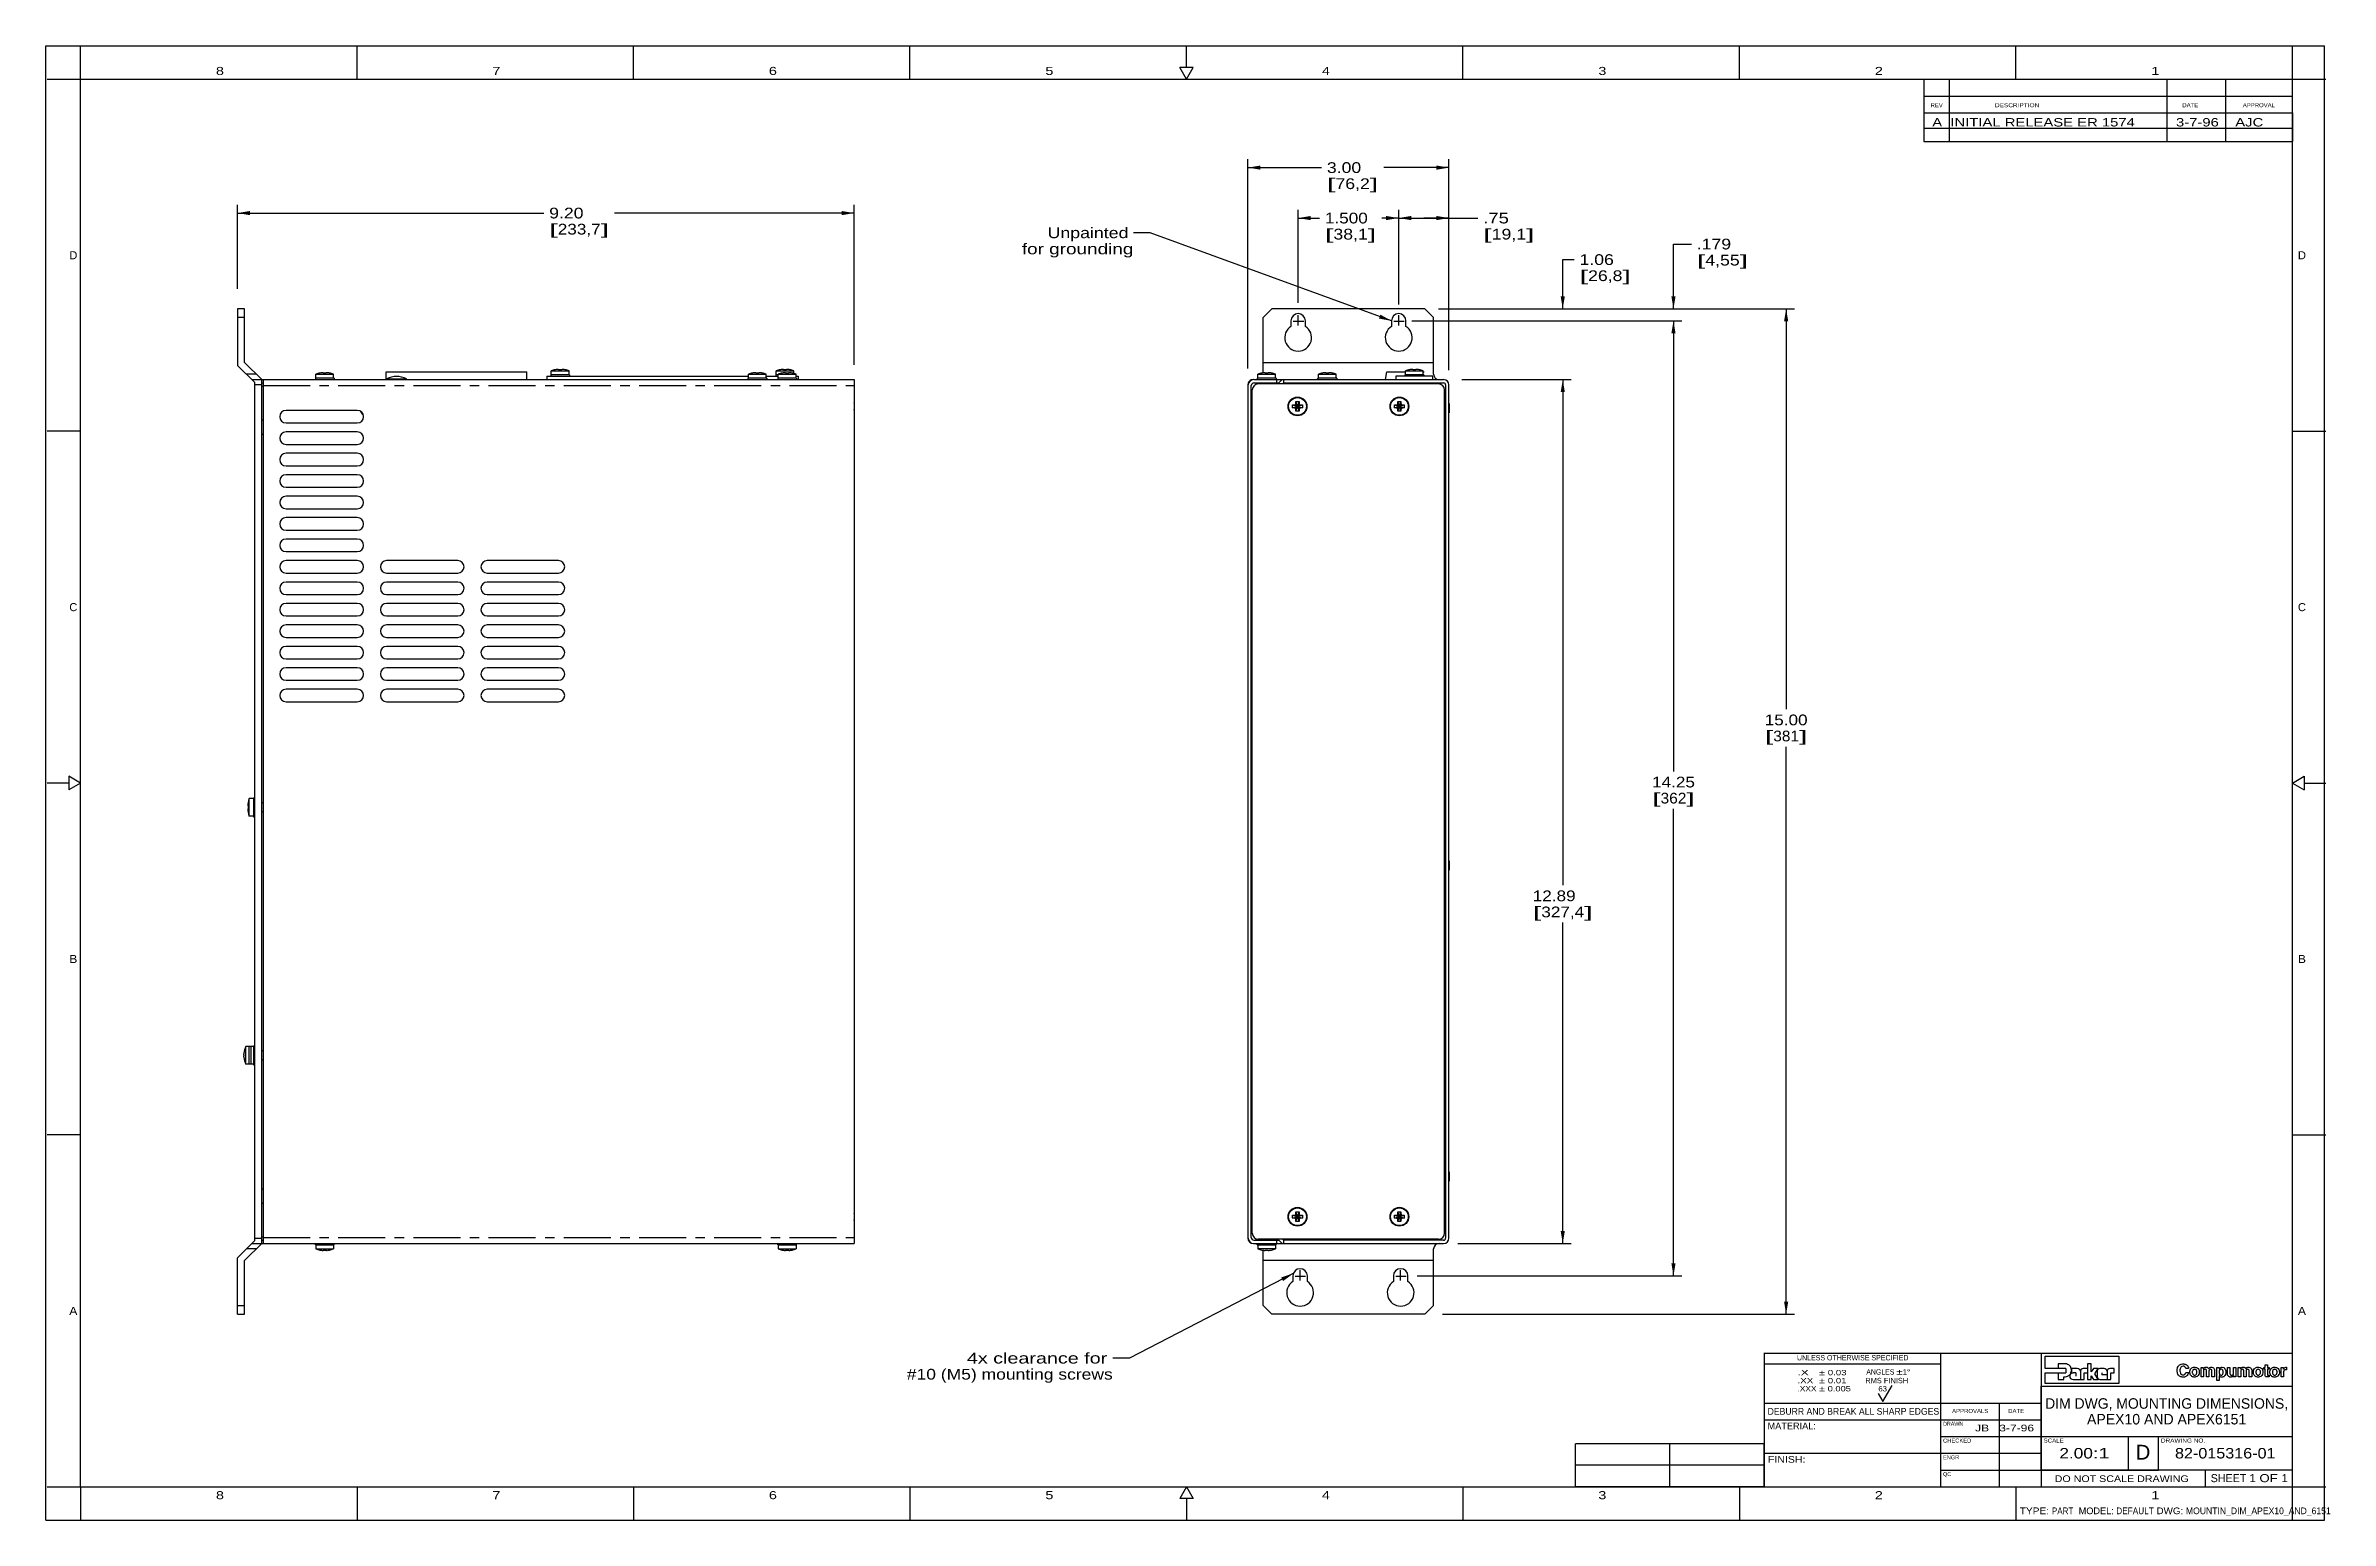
# Model space of a CAD drawing. Extents: x 0 to 34.1, y -0.3 to 21.7.
import ezdxf
from ezdxf.enums import TextEntityAlignment as Align

# ---------------------------------------------------------------- set-up
doc = ezdxf.new("R2010")
doc.units = 0
doc.header["$LTSCALE"] = 1.87
doc.linetypes.add('CENTER', pattern=[0.6, 0.375, -0.075, 0.075, -0.075])
doc.linetypes.add('DOT', pattern=[0.2, 0.1, -0.1])
doc.layers.get('0').update_dxf_attribs({"linetype": 'CONTINUOUS'})
doc.layers.add('DEFAULT_1', color=7, linetype='CENTER')
doc.dimstyles.get("Standard").update_dxf_attribs({"dimtxt": 2.5, "dimasz": 2.5, "dimexe": 1.25, "dimexo": 0.625, "dimtad": 1, "dimcen": 2.5, "dimazin": 3, "dimtfac": 1, "dimtmove": 0, "dimatfit": 3})

msp = doc.modelspace()

# ---------------------------------------------------------------- blocks, each defined once
blk = doc.blocks.new('*TEXT1')
at = {"color": 2, "linetype": 'BYBLOCK'}
blk.add_text('APPROVALS', height=0.06, dxfattribs=at).set_placement((28.443012, 1.339738), (28.983012, 1.339738), align=Align.FIT)
blk = doc.blocks.new('*TEXT2')
at = {"color": 2, "linetype": 'BYBLOCK'}
blk.add_text('DATE', height=0.06, dxfattribs=at).set_placement((29.278553, 1.339738), (29.518553, 1.339738), align=Align.FIT)
blk = doc.blocks.new('*TEXT3')
at = {"color": 2, "linetype": 'BYBLOCK'}
blk.add_text('DRAWN', height=0.06, dxfattribs=at).set_placement((28.308561, 1.148333), (28.608561, 1.148333), align=Align.FIT)
blk = doc.blocks.new('*TEXT4')
at = {"color": 2, "linetype": 'BYBLOCK'}
blk.add_text('CHECKED', height=0.06, dxfattribs=at).set_placement((28.308561, 0.898333), (28.728561, 0.898333), align=Align.FIT)
blk = doc.blocks.new('*TEXT5')
at = {"color": 2, "linetype": 'BYBLOCK'}
blk.add_text('ENGR', height=0.06, dxfattribs=at).set_placement((28.308561, 0.648333), (28.548561, 0.648333), align=Align.FIT)
blk = doc.blocks.new('*TEXT6')
at = {"color": 2, "linetype": 'BYBLOCK'}
blk.add_text('QC', height=0.06, dxfattribs=at).set_placement((28.308561, 0.398333), (28.428561, 0.398333), align=Align.FIT)
blk = doc.blocks.new('*TEXT7')
at = {"color": 2, "linetype": 'BYBLOCK'}
blk.add_text('DO NOT SCALE DRAWING', height=0.099999, dxfattribs=at).set_placement((29.973385, 0.308896), (31.973365, 0.308896), align=Align.FIT)
blk = doc.blocks.new('*TEXT8')
at = {"color": 2, "linetype": 'BYBLOCK'}
blk.add_text('SCALE', height=0.06, dxfattribs=at).set_placement((29.808561, 0.898333), (30.108561, 0.898333), align=Align.FIT)
blk = doc.blocks.new('*TEXT9')
at = {"color": 2, "linetype": 'BYBLOCK'}
blk.add_text('DRAWING NO.', height=0.06, dxfattribs=at).set_placement((31.558561, 0.898333), (32.218561, 0.898333), align=Align.FIT)
blk = doc.blocks.new('*TEXT10')
at = {"color": 2, "linetype": 'BYBLOCK'}
blk.add_text('REV', height=0.06, dxfattribs=at).set_placement((28.123197, 20.821672), (28.303197, 20.821672), align=Align.FIT)
blk = doc.blocks.new('*TEXT11')
at = {"color": 2, "linetype": 'BYBLOCK'}
blk.add_text('DESCRIPTION', height=0.06, dxfattribs=at).set_placement((29.082387, 20.821672), (29.742387, 20.821672), align=Align.FIT)
blk = doc.blocks.new('*TEXT12')
at = {"color": 2, "linetype": 'BYBLOCK'}
blk.add_text('DATE', height=0.06, dxfattribs=at).set_placement((31.877006, 20.821672), (32.117006, 20.821672), align=Align.FIT)
blk = doc.blocks.new('*TEXT13')
at = {"color": 2, "linetype": 'BYBLOCK'}
blk.add_text('APPROVAL', height=0.06, dxfattribs=at).set_placement((32.779821, 20.821672), (33.259821, 20.821672), align=Align.FIT)
blk = doc.blocks.new('*TEXT14')
at = {"color": 2, "linetype": 'BYBLOCK'}
blk.add_text('A', height=0.12, dxfattribs=at).set_placement((33.602133, 2.803332), (33.722133, 2.803332), align=Align.FIT)
blk = doc.blocks.new('*TEXT15')
at = {"color": 2, "linetype": 'BYBLOCK'}
blk.add_text('B', height=0.12, dxfattribs=at).set_placement((33.602133, 8.053332), (33.722133, 8.053332), align=Align.FIT)
blk = doc.blocks.new('*TEXT16')
at = {"color": 2, "linetype": 'BYBLOCK'}
blk.add_text('C', height=0.12, dxfattribs=at).set_placement((33.602133, 13.303332), (33.722133, 13.303332), align=Align.FIT)
blk = doc.blocks.new('*TEXT17')
at = {"color": 2, "linetype": 'BYBLOCK'}
blk.add_text('D', height=0.12, dxfattribs=at).set_placement((33.602133, 18.553332), (33.722133, 18.553332), align=Align.FIT)
blk = doc.blocks.new('*TEXT18')
at = {"color": 2, "linetype": 'BYBLOCK'}
blk.add_text('A', height=0.12, dxfattribs=at).set_placement((0.35213, 2.803332), (0.47213, 2.803332), align=Align.FIT)
blk = doc.blocks.new('*TEXT19')
at = {"color": 2, "linetype": 'BYBLOCK'}
blk.add_text('B', height=0.12, dxfattribs=at).set_placement((0.35213, 8.053332), (0.47213, 8.053332), align=Align.FIT)
blk = doc.blocks.new('*TEXT20')
at = {"color": 2, "linetype": 'BYBLOCK'}
blk.add_text('C', height=0.12, dxfattribs=at).set_placement((0.35213, 13.303332), (0.47213, 13.303332), align=Align.FIT)
blk = doc.blocks.new('*TEXT21')
at = {"color": 2, "linetype": 'BYBLOCK'}
blk.add_text('D', height=0.12, dxfattribs=at).set_placement((0.35213, 18.553332), (0.47213, 18.553332), align=Align.FIT)
blk = doc.blocks.new('*TEXT22')
at = {"color": 2, "linetype": 'BYBLOCK'}
blk.add_text('1', height=0.12, dxfattribs=at).set_placement((31.414633, 0.053332), (31.534633, 0.053332), align=Align.FIT)
blk = doc.blocks.new('*TEXT23')
at = {"color": 2, "linetype": 'BYBLOCK'}
blk.add_text('2', height=0.12, dxfattribs=at).set_placement((27.289633, 0.053332), (27.409633, 0.053332), align=Align.FIT)
blk = doc.blocks.new('*TEXT24')
at = {"color": 2, "linetype": 'BYBLOCK'}
blk.add_text('3', height=0.12, dxfattribs=at).set_placement((23.16463, 0.053332), (23.28463, 0.053332), align=Align.FIT)
blk = doc.blocks.new('*TEXT25')
at = {"color": 2, "linetype": 'BYBLOCK'}
blk.add_text('4', height=0.12, dxfattribs=at).set_placement((19.03963, 0.053332), (19.15963, 0.053332), align=Align.FIT)
blk = doc.blocks.new('*TEXT26')
at = {"color": 2, "linetype": 'BYBLOCK'}
blk.add_text('5', height=0.12, dxfattribs=at).set_placement((14.91463, 0.053332), (15.03463, 0.053332), align=Align.FIT)
blk = doc.blocks.new('*TEXT27')
at = {"color": 2, "linetype": 'BYBLOCK'}
blk.add_text('6', height=0.12, dxfattribs=at).set_placement((10.78963, 0.053332), (10.90963, 0.053332), align=Align.FIT)
blk = doc.blocks.new('*TEXT28')
at = {"color": 2, "linetype": 'BYBLOCK'}
blk.add_text('7', height=0.12, dxfattribs=at).set_placement((6.66463, 0.053332), (6.78463, 0.053332), align=Align.FIT)
blk = doc.blocks.new('*TEXT29')
at = {"color": 2, "linetype": 'BYBLOCK'}
blk.add_text('8', height=0.12, dxfattribs=at).set_placement((2.53965, 0.053332), (2.65965, 0.053332), align=Align.FIT)
blk = doc.blocks.new('*TEXT30')
at = {"color": 2, "linetype": 'BYBLOCK'}
blk.add_text('1', height=0.12, dxfattribs=at).set_placement((31.414633, 21.303332), (31.534633, 21.303332), align=Align.FIT)
blk = doc.blocks.new('*TEXT31')
at = {"color": 2, "linetype": 'BYBLOCK'}
blk.add_text('2', height=0.12, dxfattribs=at).set_placement((27.289633, 21.303332), (27.409633, 21.303332), align=Align.FIT)
blk = doc.blocks.new('*TEXT32')
at = {"color": 2, "linetype": 'BYBLOCK'}
blk.add_text('3', height=0.12, dxfattribs=at).set_placement((23.16463, 21.303332), (23.28463, 21.303332), align=Align.FIT)
blk = doc.blocks.new('*TEXT33')
at = {"color": 2, "linetype": 'BYBLOCK'}
blk.add_text('4', height=0.12, dxfattribs=at).set_placement((19.03963, 21.303332), (19.15963, 21.303332), align=Align.FIT)
blk = doc.blocks.new('*TEXT34')
at = {"color": 2, "linetype": 'BYBLOCK'}
blk.add_text('5', height=0.12, dxfattribs=at).set_placement((14.91463, 21.303332), (15.03463, 21.303332), align=Align.FIT)
blk = doc.blocks.new('*TEXT35')
at = {"color": 2, "linetype": 'BYBLOCK'}
blk.add_text('6', height=0.12, dxfattribs=at).set_placement((10.78963, 21.303332), (10.90963, 21.303332), align=Align.FIT)
blk = doc.blocks.new('*TEXT36')
at = {"color": 2, "linetype": 'BYBLOCK'}
blk.add_text('7', height=0.12, dxfattribs=at).set_placement((6.66463, 21.303332), (6.78463, 21.303332), align=Align.FIT)
blk = doc.blocks.new('*TEXT37')
at = {"color": 2, "linetype": 'BYBLOCK'}
blk.add_text('8', height=0.12, dxfattribs=at).set_placement((2.53965, 21.303332), (2.65965, 21.303332), align=Align.FIT)
blk = doc.blocks.new('*TEXT38')
at = {"color": 2, "linetype": 'BYBLOCK'}
blk.add_text('UNLESS OTHERWISE SPECIFIED', height=0.08, dxfattribs=at).set_placement((26.128302, 2.124561), (27.792302, 2.124561), align=Align.FIT)
blk = doc.blocks.new('*TEXT39')
at = {"color": 2, "linetype": 'BYBLOCK'}
for s, p, p2 in [('.X   ', (26.135019, 1.902179), (26.455019, 1.902179)), ('%%p', (26.455019, 1.902179), (26.548352, 1.902179)), (' 0.03', (26.548352, 1.902179), (26.868352, 1.902179))]:
    blk.add_text(s, height=0.08, dxfattribs=at).set_placement(p, p2, align=Align.FIT)
blk = doc.blocks.new('*TEXT40')
at = {"color": 2, "linetype": 'BYBLOCK'}
for s, p, p2 in [('.XX  ', (26.135019, 1.782179), (26.455019, 1.782179)), ('%%p', (26.455019, 1.782179), (26.548352, 1.782179)), (' 0.01', (26.548352, 1.782179), (26.868352, 1.782179))]:
    blk.add_text(s, height=0.08, dxfattribs=at).set_placement(p, p2, align=Align.FIT)
blk = doc.blocks.new('*TEXT41')
at = {"color": 2, "linetype": 'BYBLOCK'}
for s, p, p2 in [('.XXX ', (26.135019, 1.662179), (26.455019, 1.662179)), ('%%p', (26.455019, 1.662179), (26.548352, 1.662179)), (' 0.005', (26.548352, 1.662179), (26.932352, 1.662179))]:
    blk.add_text(s, height=0.08, dxfattribs=at).set_placement(p, p2, align=Align.FIT)
blk = doc.blocks.new('*TEXT42')
at = {"color": 2, "linetype": 'BYBLOCK'}
for s, p, p2 in [('ANGLES ', (27.162917, 1.912063), (27.610917, 1.912063)), ('%%p', (27.610917, 1.912063), (27.70425, 1.912063)), ('1', (27.70425, 1.912063), (27.76825, 1.912063)), ('%%d', (27.76825, 1.912063), (27.821583, 1.912063))]:
    blk.add_text(s, height=0.08, dxfattribs=at).set_placement(p, p2, align=Align.FIT)
blk = doc.blocks.new('*TEXT43')
at = {"color": 2, "linetype": 'BYBLOCK'}
blk.add_text('RMS FINISH', height=0.08, dxfattribs=at).set_placement((27.148091, 1.783576), (27.788091, 1.783576), align=Align.FIT)
blk = doc.blocks.new('*TEXT44')
at = {"color": 2, "linetype": 'BYBLOCK'}
blk.add_text('DEBURR AND BREAK ALL SHARP EDGES', height=0.1, dxfattribs=at).set_placement((25.690256, 1.313987), (28.250256, 1.313987), align=Align.FIT)
blk = doc.blocks.new('*TEXT45')
at = {"color": 2, "linetype": 'BYBLOCK'}
blk.add_text('MATERIAL:', height=0.1, dxfattribs=at).set_placement((25.690256, 1.096547), (26.410256, 1.096547), align=Align.FIT)
blk = doc.blocks.new('*TEXT46')
at = {"color": 2, "linetype": 'BYBLOCK'}
blk.add_text('FINISH:', height=0.1, dxfattribs=at).set_placement((25.695197, 0.597424), (26.255197, 0.597424), align=Align.FIT)
blk = doc.blocks.new('*TEXT47')
at = {"color": 2, "linetype": 'BYBLOCK'}
blk.add_text('TYPE: ', height=0.1, dxfattribs=at).set_placement((29.451858, -0.170469), (29.931858, -0.170469), align=Align.FIT)
blk = doc.blocks.new('*TEXT48')
at = {"color": 2, "linetype": 'BYBLOCK'}
blk.add_text('PART', height=0.1, dxfattribs=at).set_placement((29.931858, -0.170469), (30.251858, -0.170469), align=Align.FIT)
blk = doc.blocks.new('*TEXT50')
at = {"color": 2, "linetype": 'BYBLOCK'}
blk.add_text('MODEL: ', height=0.1, dxfattribs=at).set_placement((30.331858, -0.170469), (30.891858, -0.170469), align=Align.FIT)
blk = doc.blocks.new('*TEXT51')
at = {"color": 2, "linetype": 'BYBLOCK'}
blk.add_text('DEFAULT', height=0.1, dxfattribs=at).set_placement((30.891858, -0.170469), (31.451858, -0.170469), align=Align.FIT)
blk = doc.blocks.new('*TEXT52')
at = {"color": 2, "linetype": 'BYBLOCK'}
blk.add_text(' DWG: ', height=0.1, dxfattribs=at).set_placement((31.451858, -0.170469), (31.931858, -0.170469), align=Align.FIT)
blk = doc.blocks.new('*TEXT53')
at = {"color": 2, "linetype": 'BYBLOCK'}
blk.add_text('MOUNTIN_DIM_APEX10_AND_6151', height=0.1, dxfattribs=at).set_placement((31.931858, -0.170469), (34.091858, -0.170469), align=Align.FIT)
blk = doc.blocks.new('*TEXT54')
at = {"color": 2, "linetype": 'BYBLOCK'}
blk.add_text('D', height=0.22, dxfattribs=at).set_placement((31.180801, 0.64475), (31.400801, 0.64475), align=Align.FIT)
blk = doc.blocks.new('*TEXT55')
at = {"color": 2, "linetype": 'BYBLOCK'}
blk.add_text('SHEET ', height=0.12, dxfattribs=at).set_placement((32.301078, 0.307719), (32.877078, 0.307719), align=Align.FIT)
blk = doc.blocks.new('*TEXT56')
at = {"color": 2, "linetype": 'BYBLOCK'}
blk.add_text('1', height=0.12, dxfattribs=at).set_placement((32.877078, 0.307719), (32.973078, 0.307719), align=Align.FIT)
blk = doc.blocks.new('*TEXT57')
at = {"color": 2, "linetype": 'BYBLOCK'}
blk.add_text(' OF ', height=0.12, dxfattribs=at).set_placement((32.973078, 0.307719), (33.357078, 0.307719), align=Align.FIT)
blk = doc.blocks.new('*TEXT58')
at = {"color": 2, "linetype": 'BYBLOCK'}
blk.add_text('1', height=0.12, dxfattribs=at).set_placement((33.357078, 0.307719), (33.453078, 0.307719), align=Align.FIT)
blk = doc.blocks.new('*TEXT59')
at = {"color": 2, "linetype": 'BYBLOCK'}
blk.add_text('63', height=0.08, dxfattribs=at).set_placement((27.342845, 1.661085), (27.470845, 1.661085), align=Align.FIT)
blk = doc.blocks.new('*TEXT60')
at = {"color": 2, "linetype": 'BYBLOCK'}
blk.add_text('DIM DWG, MOUNTING DIMENSIONS,', height=0.15625, dxfattribs=at).set_placement((29.830824, 1.403293), (33.455824, 1.403293), align=Align.FIT)
blk = doc.blocks.new('*TEXT61')
at = {"color": 2, "linetype": 'BYBLOCK'}
blk.add_text('APEX10 AND APEX6151', height=0.15625, dxfattribs=at).set_placement((30.455824, 1.168918), (32.830824, 1.168918), align=Align.FIT)
blk = doc.blocks.new('*TEXT62')
at = {"color": 2, "linetype": 'BYBLOCK'}
blk.add_text('2.00', height=0.15625, dxfattribs=at).set_placement((30.043324, 0.661106), (30.543324, 0.661106), align=Align.FIT)
blk = doc.blocks.new('*TEXT63')
at = {"color": 2, "linetype": 'BYBLOCK'}
blk.add_text(':1', height=0.15625, dxfattribs=at).set_placement((30.543324, 0.661106), (30.793324, 0.661106), align=Align.FIT)
blk = doc.blocks.new('*TEXT64')
at = {"color": 2, "linetype": 'BYBLOCK'}
blk.add_text('82-015316-01', height=0.15625, dxfattribs=at).set_placement((31.768324, 0.661106), (33.268324, 0.661106), align=Align.FIT)
blk = doc.blocks.new('*TEXT65')
at = {"color": 2, "linetype": 'BYBLOCK'}
blk.add_text(' A  INITIAL RELEASE ER 1574          3-7-96    AJC', height=0.125, dxfattribs=at).set_placement((28.085662, 20.534681), (33.085662, 20.534681), align=Align.FIT)
blk = doc.blocks.new('*D65')
at = {"color": 2, "linetype": 'BYBLOCK'}
for p, q in [((2.862979, 18.111268), (2.862979, 19.367606)), ((2.862979, 19.242606), (7.431933, 19.242606)), ((12.062979, 19.242606), (8.487933, 19.242606)), ((12.062979, 16.97993), (12.062979, 19.367606))]:
    blk.add_line(p, q, dxfattribs=at)
for points in [[(3.050479, 19.211356), (3.050479, 19.273856), (2.862979, 19.242606)], [(11.875479, 19.273856), (11.875479, 19.211356), (12.062979, 19.242606)]]:
    blk.add_solid(points, dxfattribs=at)
for s, p, p2 in [('9.20', (7.511933, 19.162606), (8.023933, 19.162606)), ('[', (7.511933, 18.922606), (7.639933, 18.922606)), (']', (8.279933, 18.922606), (8.407933, 18.922606)), ('233,7', (7.639933, 18.922606), (8.279933, 18.922606))]:
    blk.add_text(s, height=0.16, dxfattribs=at).set_placement(p, p2, align=Align.FIT)
blk = doc.blocks.new('*D66')
at = {"color": 2, "linetype": 'BYBLOCK'}
for p, q in [((17.936658, 16.925512), (17.936658, 20.046046)), ((17.936658, 19.921046), (19.034965, 19.921046)), ((20.936658, 19.921046), (19.962965, 19.921046)), ((20.936658, 16.896534), (20.936658, 20.046046))]:
    blk.add_line(p, q, dxfattribs=at)
for points in [[(18.124158, 19.889796), (18.124158, 19.952296), (17.936658, 19.921046)], [(20.749158, 19.952296), (20.749158, 19.889796), (20.936658, 19.921046)]]:
    blk.add_solid(points, dxfattribs=at)
for s, p, p2 in [('3.00', (19.114965, 19.841046), (19.626965, 19.841046)), ('[', (19.114965, 19.601046), (19.242965, 19.601046)), ('76,2', (19.242965, 19.601046), (19.754965, 19.601046)), (']', (19.754965, 19.601046), (19.882965, 19.601046))]:
    blk.add_text(s, height=0.16, dxfattribs=at).set_placement(p, p2, align=Align.FIT)
blk = doc.blocks.new('*D67')
at = {"color": 2, "linetype": 'BYBLOCK'}
for p, q in [((20.779576, 17.813116), (26.091657, 17.813116)), ((25.966657, 17.813116), (25.966657, 11.840475)), ((25.966657, 2.813116), (25.966657, 11.280475)), ((20.837532, 2.813116), (26.091657, 2.813116))]:
    blk.add_line(p, q, dxfattribs=at)
for points in [[(25.935407, 17.625616), (25.997907, 17.625616), (25.966657, 17.813116)], [(25.997907, 3.000616), (25.935407, 3.000616), (25.966657, 2.813116)]]:
    blk.add_solid(points, dxfattribs=at)
for s, p, p2 in [('15.00', (25.646657, 11.600475), (26.286657, 11.600475)), ('[', (25.646657, 11.360475), (25.774657, 11.360475)), ('381', (25.774657, 11.360475), (26.158657, 11.360475)), (']', (26.158657, 11.360475), (26.286657, 11.360475))]:
    blk.add_text(s, height=0.16, dxfattribs=at).set_placement(p, p2, align=Align.FIT)
blk = doc.blocks.new('*D68')
at = {"color": 2, "linetype": 'BYBLOCK'}
for p, q in [((20.381321, 17.634116), (24.410927, 17.634116)), ((24.285927, 17.634116), (24.285927, 10.913176)), ((24.285927, 3.384116), (24.285927, 10.353176)), ((20.460817, 3.384116), (24.410927, 3.384116))]:
    blk.add_line(p, q, dxfattribs=at)
for points in [[(24.254677, 17.446616), (24.317177, 17.446616), (24.285927, 17.634116)], [(24.317177, 3.571616), (24.254677, 3.571616), (24.285927, 3.384116)]]:
    blk.add_solid(points, dxfattribs=at)
for s, p, p2 in [('14.25', (23.965927, 10.673176), (24.605927, 10.673176)), ('[', (23.965927, 10.433176), (24.093927, 10.433176)), ('362', (24.093927, 10.433176), (24.477927, 10.433176)), (']', (24.477927, 10.433176), (24.605927, 10.433176))]:
    blk.add_text(s, height=0.16, dxfattribs=at).set_placement(p, p2, align=Align.FIT)
blk = doc.blocks.new('*D69')
at = {"color": 2, "linetype": 'BYBLOCK'}
for p, q in [((24.285927, 17.813116), (24.285927, 18.780111)), ((24.285927, 18.780111), (24.553664, 18.780111)), ((20.779576, 17.813116), (24.410927, 17.813116)), ((20.381321, 17.634116), (24.410927, 17.634116)), ((24.285927, 17.634116), (24.285927, 17.134116))]:
    blk.add_line(p, q, dxfattribs=at)
for points in [[(24.317177, 18.000616), (24.254677, 18.000616), (24.285927, 17.813116)], [(24.254677, 17.446616), (24.317177, 17.446616), (24.285927, 17.634116)]]:
    blk.add_solid(points, dxfattribs=at)
for s, p, p2 in [('.179', (24.633664, 18.700111), (25.145664, 18.700111)), ('[', (24.633664, 18.460111), (24.761664, 18.460111)), ('4,55', (24.761664, 18.460111), (25.273664, 18.460111)), (']', (25.273664, 18.460111), (25.401664, 18.460111))]:
    blk.add_text(s, height=0.16, dxfattribs=at).set_placement(p, p2, align=Align.FIT)
blk = doc.blocks.new('*D70')
at = {"color": 2, "linetype": 'BYBLOCK'}
for p, q in [((22.634175, 17.813116), (22.634175, 18.548286)), ((22.634175, 18.548286), (22.804175, 18.548286)), ((20.779576, 17.813116), (22.759175, 17.813116)), ((21.127313, 16.758116), (22.759175, 16.758116)), ((22.634175, 16.758116), (22.634175, 16.258116))]:
    blk.add_line(p, q, dxfattribs=at)
for points in [[(22.665425, 18.000616), (22.602925, 18.000616), (22.634175, 17.813116)], [(22.602925, 16.570616), (22.665425, 16.570616), (22.634175, 16.758116)]]:
    blk.add_solid(points, dxfattribs=at)
for s, p, p2 in [('1.06', (22.884175, 18.468286), (23.396175, 18.468286)), ('[', (22.884175, 18.228286), (23.012175, 18.228286)), ('26,8', (23.012175, 18.228286), (23.524175, 18.228286)), (']', (23.524175, 18.228286), (23.652175, 18.228286))]:
    blk.add_text(s, height=0.16, dxfattribs=at).set_placement(p, p2, align=Align.FIT)
blk = doc.blocks.new('*D71')
at = {"color": 2, "linetype": 'BYBLOCK'}
for p, q in [((21.127313, 16.758116), (22.759175, 16.758116)), ((22.634175, 16.758116), (22.634175, 9.215818)), ((22.634175, 3.868116), (22.634175, 8.655818)), ((21.069357, 3.868116), (22.759175, 3.868116))]:
    blk.add_line(p, q, dxfattribs=at)
for points in [[(22.602925, 16.570616), (22.665425, 16.570616), (22.634175, 16.758116)], [(22.665425, 4.055616), (22.602925, 4.055616), (22.634175, 3.868116)]]:
    blk.add_solid(points, dxfattribs=at)
for s, p, p2 in [('12.89', (22.186175, 8.975818), (22.826175, 8.975818)), ('[', (22.186175, 8.735818), (22.314175, 8.735818)), ('327,4', (22.314175, 8.735818), (22.954175, 8.735818)), (']', (22.954175, 8.735818), (23.082175, 8.735818))]:
    blk.add_text(s, height=0.16, dxfattribs=at).set_placement(p, p2, align=Align.FIT)
blk = doc.blocks.new('*D72')
at = {"color": 2, "linetype": 'BYBLOCK'}
for p, q in [((20.186658, 17.879724), (20.186658, 19.29315)), ((20.186658, 19.16815), (20.561658, 19.16815)), ((20.936658, 19.16815), (20.561658, 19.16815)), ((20.561658, 19.16815), (21.366455, 19.16815)), ((20.936658, 16.896534), (20.936658, 19.29315))]:
    blk.add_line(p, q, dxfattribs=at)
for points in [[(20.374158, 19.1369), (20.374158, 19.1994), (20.186658, 19.16815)], [(20.749158, 19.1994), (20.749158, 19.1369), (20.936658, 19.16815)]]:
    blk.add_solid(points, dxfattribs=at)
for s, p, p2 in [('.75', (21.446455, 19.08815), (21.830455, 19.08815)), ('[', (21.446455, 18.84815), (21.574455, 18.84815)), ('19,1', (21.574455, 18.84815), (22.086455, 18.84815)), (']', (22.086455, 18.84815), (22.214455, 18.84815))]:
    blk.add_text(s, height=0.16, dxfattribs=at).set_placement(p, p2, align=Align.FIT)
blk = doc.blocks.new('*D73')
at = {"color": 2, "linetype": 'BYBLOCK'}
for p, q in [((18.686658, 17.90366), (18.686658, 19.29315)), ((18.686658, 19.16815), (19.004849, 19.16815)), ((20.186658, 19.16815), (19.932849, 19.16815)), ((20.186658, 17.879724), (20.186658, 19.29315))]:
    blk.add_line(p, q, dxfattribs=at)
for points in [[(18.874158, 19.1369), (18.874158, 19.1994), (18.686658, 19.16815)], [(19.999158, 19.1994), (19.999158, 19.1369), (20.186658, 19.16815)]]:
    blk.add_solid(points, dxfattribs=at)
for s, p, p2 in [('1.500', (19.084849, 19.08815), (19.724849, 19.08815)), ('[', (19.084849, 18.84815), (19.212849, 18.84815)), ('38,1', (19.212849, 18.84815), (19.724849, 18.84815)), (']', (19.724849, 18.84815), (19.852849, 18.84815))]:
    blk.add_text(s, height=0.16, dxfattribs=at).set_placement(p, p2, align=Align.FIT)
blk = doc.blocks.new('*TEXT75')
at = {"color": 2, "linetype": 'BYBLOCK'}
blk.add_text('JB   3-7-96', height=0.1, dxfattribs=at).set_placement((28.786179, 1.064831), (29.666179, 1.064831), align=Align.FIT)
blk = doc.blocks.new('*TEXT76')
at = {"color": 2, "linetype": 'BYBLOCK'}
blk.add_text('4x clearance for ', height=0.16, dxfattribs=at).set_placement((13.74364, 2.077864), (15.91964, 2.077864), align=Align.FIT)
blk = doc.blocks.new('*TEXT77')
at = {"color": 2, "linetype": 'BYBLOCK'}
blk.add_text('#10 (M5) mounting screws', height=0.16, dxfattribs=at).set_placement((12.84764, 1.837864), (15.91964, 1.837864), align=Align.FIT)
blk = doc.blocks.new('*TEXT78')
at = {"color": 2, "linetype": 'BYBLOCK'}
blk.add_text('Unpainted ', height=0.16, dxfattribs=at).set_placement((14.947732, 18.868278), (16.227732, 18.868278), align=Align.FIT)
blk = doc.blocks.new('*TEXT79')
at = {"color": 2, "linetype": 'BYBLOCK'}
blk.add_text('for grounding', height=0.16, dxfattribs=at).set_placement((14.563732, 18.628278), (16.227732, 18.628278), align=Align.FIT)

# ---------------------------------------------------------------- dimensions: what is measured, and where the dimension line sits
at = {"color": 2}
dim = msp.add_linear_dim(base=(20.936658, 19.921046), p1=(17.936658, 16.925512), p2=(20.936658, 16.896534), dimstyle='Standard', dxfattribs=at)
dim.commit()
dim.dimension.update_dxf_attribs({"geometry": '*D66', "text_midpoint": (19.498965, 19.801046)})
for base, p1, p2, angle, picture, middle in [((2.862979, 19.242606), (12.062979, 16.97993), (2.862979, 18.111268), 180, '*D65', (7.959933, 19.122606)), ((18.686658, 19.16815), (20.186658, 17.879724), (18.686658, 17.90366), 180, '*D73', (19.468849, 19.04815)), ((20.186658, 19.16815), (20.936658, 16.896534), (20.186658, 17.879724), 180, '*D72', (21.830455, 19.04815)), ((24.285927, 17.634116), (20.779576, 17.813116), (20.381321, 17.634116), 270, '*D69', (25.017664, 18.660111)), ((22.634175, 17.813116), (21.127313, 16.758116), (20.779576, 17.813116), 90, '*D70', (23.268175, 18.428286)), ((25.966657, 17.813116), (20.837532, 2.813116), (20.779576, 17.813116), 90, '*D67', (25.966657, 11.560475)), ((24.285927, 3.384116), (20.381321, 17.634116), (20.460817, 3.384116), 270, '*D68', (24.285927, 10.633176)), ((22.634175, 3.868116), (21.127313, 16.758116), (21.069357, 3.868116), 270, '*D71', (22.634175, 8.935818))]:
    dim = msp.add_linear_dim(base=base, p1=p1, p2=p2, angle=angle, dimstyle='Standard', dxfattribs=at)
    dim.commit()
    dim.dimension.update_dxf_attribs({"geometry": picture, "text_midpoint": middle})

# ---------------------------------------------------------------- linework, layer by layer
for p, q in [((0, -0.26), (0, 21.74)), ((0, 21.74), (34, 21.74)), ((34, -0.26), (34, 21.74)), ((2.862979, 17.813116), (2.862979, 16.969624)), ((2.967979, 17.813116), (2.862979, 17.813116)), ((2.967979, 17.013116), (2.967979, 17.813116)), ((18.295658, 17.813116), (18.165658, 17.683116)), ((20.577658, 17.813116), (18.295658, 17.813116)), ((20.577658, 17.813116), (20.707658, 17.683116)), ((2.967979, 17.683116), (2.862979, 17.683116)), ((18.165658, 16.858714), (18.165658, 17.683116)), ((18.578658, 17.634116), (18.578658, 17.552449)), ((18.613324, 17.631433), (18.769393, 17.631433)), ((18.686104, 17.563899), (18.686104, 17.719967)), ((18.794658, 17.552449), (18.794658, 17.634116)), ((20.078658, 17.634116), (20.078658, 17.552449)), ((20.113324, 17.631433), (20.269393, 17.631433)), ((20.186104, 17.563899), (20.186104, 17.719967)), ((20.294658, 17.552449), (20.294658, 17.634116)), ((20.707658, 16.838116), (20.707658, 17.683116)), ((3.117979, 16.714624), (2.862979, 16.969624)), ((2.967979, 17.013116), (3.222979, 16.758116)), ((3.074487, 16.758116), (12.062979, 16.758116)), ((3.117979, 3.911609), (3.117979, 16.714624)), ((3.222979, 3.868116), (3.222979, 16.758116)), ((3.222979, 16.708116), (3.242979, 16.708116)), ((3.242979, 16.758116), (3.242979, 3.868116)), ((4.022979, 16.778116), (4.022979, 16.758116)), ((4.302977, 16.778116), (4.022981, 16.778116)), ((4.030479, 16.778116), (4.030479, 16.838116)), ((4.030479, 16.838116), (4.295479, 16.838116)), ((4.090086, 16.855006), (4.089531, 16.855621)), ((4.102652, 16.857311), (4.090086, 16.855006)), ((4.113947, 16.859002), (4.102785, 16.857331)), ((4.124198, 16.86023), (4.11416, 16.859028)), ((4.133625, 16.861103), (4.124385, 16.860247)), ((4.135147, 16.861161), (4.133625, 16.861103)), ((4.136695, 16.861211), (4.135147, 16.861161)), ((4.137612, 16.861161), (4.136695, 16.861211)), ((4.138517, 16.861103), (4.137612, 16.861161)), ((4.139243, 16.858438), (4.138517, 16.861103)), ((4.1402, 16.855006), (4.139243, 16.858438)), ((4.186711, 16.858421), (4.185758, 16.855006)), ((4.187441, 16.861103), (4.186711, 16.858421)), ((4.188347, 16.861161), (4.187441, 16.861103)), ((4.189263, 16.861211), (4.188347, 16.861161)), ((4.190811, 16.861161), (4.189263, 16.861211)), ((4.192334, 16.861103), (4.190811, 16.861161)), ((4.201402, 16.860267), (4.192334, 16.861103)), ((4.211609, 16.859056), (4.201574, 16.860247)), ((4.223058, 16.857352), (4.211798, 16.859028)), ((4.235872, 16.855006), (4.223173, 16.857331)), ((4.236427, 16.855621), (4.235872, 16.855006)), ((4.295479, 16.778116), (4.295479, 16.838116)), ((4.302979, 16.778116), (4.302979, 16.758116)), ((5.078979, 16.758116), (5.078979, 16.871416)), ((5.078979, 16.871416), (7.177979, 16.871416)), ((5.086479, 16.758116), (5.086479, 16.768782)), ((5.086479, 16.768782), (5.383479, 16.768782)), ((5.383479, 16.758116), (5.383479, 16.768782)), ((7.177979, 16.758116), (7.177979, 16.871416)), ((7.478479, 16.808116), (7.478479, 16.758116)), ((7.478479, 16.808116), (10.485479, 16.808116)), ((7.535979, 16.828116), (7.535979, 16.808116)), ((7.815977, 16.828116), (7.535981, 16.828116)), ((7.543479, 16.828116), (7.543479, 16.888116)), ((7.543479, 16.888116), (7.808479, 16.888116)), ((7.603086, 16.905006), (7.602531, 16.905621)), ((7.615652, 16.907311), (7.603086, 16.905006)), ((7.626947, 16.909002), (7.615785, 16.907331)), ((7.637198, 16.91023), (7.62716, 16.909028)), ((7.646625, 16.911103), (7.637385, 16.910247)), ((7.648147, 16.911161), (7.646625, 16.911103)), ((7.649695, 16.911211), (7.648147, 16.911161)), ((7.650612, 16.911161), (7.649695, 16.911211)), ((7.651517, 16.911103), (7.650612, 16.911161)), ((7.652243, 16.908438), (7.651517, 16.911103)), ((7.6532, 16.905006), (7.652243, 16.908438)), ((7.699711, 16.908421), (7.698758, 16.905006)), ((7.700441, 16.911103), (7.699711, 16.908421)), ((7.701347, 16.911161), (7.700441, 16.911103)), ((7.702263, 16.911211), (7.701347, 16.911161)), ((7.703811, 16.911161), (7.702263, 16.911211)), ((7.705334, 16.911103), (7.703811, 16.911161)), ((7.714402, 16.910267), (7.705334, 16.911103)), ((7.724609, 16.909056), (7.714574, 16.910247)), ((7.736058, 16.907352), (7.724798, 16.909028)), ((7.748872, 16.905006), (7.736173, 16.907331)), ((7.749427, 16.905621), (7.748872, 16.905006)), ((7.808479, 16.828116), (7.808479, 16.888116)), ((7.815979, 16.828116), (7.815979, 16.808116)), ((10.477979, 16.778116), (10.477979, 16.758116)), ((10.757977, 16.778116), (10.477982, 16.778116)), ((10.485479, 16.778116), (10.485479, 16.838116)), ((10.485479, 16.838116), (10.750479, 16.838116)), ((10.545086, 16.855006), (10.544531, 16.855621)), ((10.557668, 16.857312), (10.545086, 16.855006)), ((10.568901, 16.858996), (10.557668, 16.857312)), ((10.579329, 16.860242), (10.569043, 16.859013)), ((10.588625, 16.861103), (10.579329, 16.860242)), ((10.590147, 16.861161), (10.588625, 16.861103)), ((10.591695, 16.861211), (10.590147, 16.861161)), ((10.592612, 16.861161), (10.591695, 16.861211)), ((10.593517, 16.861103), (10.592612, 16.861161)), ((10.594249, 16.858416), (10.593517, 16.861103)), ((10.5952, 16.855006), (10.594249, 16.858416)), ((10.643347, 16.861161), (10.642441, 16.861103)), ((10.644263, 16.861211), (10.643347, 16.861161)), ((10.645811, 16.861161), (10.644263, 16.861211)), ((10.647334, 16.861103), (10.645811, 16.861161)), ((10.65663, 16.860242), (10.647334, 16.861103)), ((10.666789, 16.859032), (10.65663, 16.860242)), ((10.67829, 16.857312), (10.666915, 16.859013)), ((10.690872, 16.855006), (10.67829, 16.857312)), ((10.691427, 16.855621), (10.690872, 16.855006)), ((10.750479, 16.778116), (10.750479, 16.838116)), ((10.750479, 16.808116), (10.930479, 16.808116)), ((10.757979, 16.778116), (10.757979, 16.758116)), ((10.890979, 16.828116), (10.890979, 16.808116)), ((10.930479, 16.828116), (10.890981, 16.828116)), ((10.898479, 16.828116), (10.898479, 16.888116)), ((10.898479, 16.888116), (11.163479, 16.888116)), ((10.922979, 16.778116), (10.922979, 16.758116)), ((11.202977, 16.778116), (10.922981, 16.778116)), ((10.930479, 16.778116), (10.930479, 16.838116)), ((10.930479, 16.838116), (11.195479, 16.838116)), ((10.958086, 16.905006), (10.957531, 16.905621)), ((10.970652, 16.907311), (10.958086, 16.905006)), ((10.981947, 16.909002), (10.970785, 16.907331)), ((10.992198, 16.91023), (10.98216, 16.909028)), ((10.990086, 16.855006), (10.989531, 16.855621)), ((11.002652, 16.857311), (10.990086, 16.855006)), ((11.001625, 16.911103), (10.992385, 16.910247)), ((11.003147, 16.911161), (11.001625, 16.911103)), ((11.013947, 16.859002), (11.002785, 16.857331)), ((11.004695, 16.911211), (11.003147, 16.911161)), ((11.005612, 16.911161), (11.004695, 16.911211)), ((11.006517, 16.911103), (11.005612, 16.911161)), ((11.007243, 16.908438), (11.006517, 16.911103)), ((11.0082, 16.905006), (11.007243, 16.908438)), ((11.024198, 16.86023), (11.01416, 16.859028)), ((11.033625, 16.861103), (11.024385, 16.860247)), ((11.035147, 16.861161), (11.033625, 16.861103)), ((11.036695, 16.861211), (11.035147, 16.861161)), ((11.037612, 16.861161), (11.036695, 16.861211)), ((11.038517, 16.861103), (11.037612, 16.861161)), ((11.039243, 16.858438), (11.038517, 16.861103)), ((11.0402, 16.855006), (11.039243, 16.858438)), ((11.054711, 16.908421), (11.053758, 16.905006)), ((11.055441, 16.911103), (11.054711, 16.908421)), ((11.056347, 16.911161), (11.055441, 16.911103)), ((11.057263, 16.911211), (11.056347, 16.911161)), ((11.058811, 16.911161), (11.057263, 16.911211)), ((11.060334, 16.911103), (11.058811, 16.911161)), ((11.069402, 16.910267), (11.060334, 16.911103)), ((11.079609, 16.909056), (11.069574, 16.910247)), ((11.091058, 16.907352), (11.079798, 16.909028)), ((11.086711, 16.858421), (11.085758, 16.855006)), ((11.087441, 16.861103), (11.086711, 16.858421)), ((11.088347, 16.861161), (11.087441, 16.861103)), ((11.089263, 16.861211), (11.088347, 16.861161)), ((11.090811, 16.861161), (11.089263, 16.861211)), ((11.092334, 16.861103), (11.090811, 16.861161)), ((11.103872, 16.905006), (11.091173, 16.907331)), ((11.101402, 16.860267), (11.092334, 16.861103)), ((11.111609, 16.859056), (11.101574, 16.860247)), ((11.104427, 16.905621), (11.103872, 16.905006)), ((11.123058, 16.857352), (11.111798, 16.859028)), ((11.135872, 16.855006), (11.123173, 16.857331)), ((11.136427, 16.855621), (11.135872, 16.855006)), ((11.163479, 16.848913), (11.163479, 16.888116)), ((11.195479, 16.778116), (11.195479, 16.838116)), ((11.195479, 16.808116), (11.228479, 16.808116)), ((11.202979, 16.778116), (11.202979, 16.758116)), ((11.228479, 16.808116), (11.228479, 16.758116)), ((12.062979, 16.758116), (12.062979, 3.868116)), ((18.026658, 16.758116), (20.856658, 16.758116)), ((18.026658, 16.708116), (18.396658, 16.708116)), ((18.056658, 16.708116), (18.056658, 16.685051)), ((18.076658, 16.778116), (18.076658, 16.758116)), ((18.356658, 16.778116), (18.076658, 16.778116)), ((18.084158, 16.778116), (18.084158, 16.838116)), ((18.084158, 16.838116), (18.349158, 16.838116)), ((18.143764, 16.855006), (18.143209, 16.855621)), ((18.154194, 16.856951), (18.143764, 16.855006)), ((18.163529, 16.858429), (18.154194, 16.856951)), ((18.172008, 16.859561), (18.163529, 16.858429)), ((18.165658, 17.013116), (20.707658, 17.013116)), ((18.179851, 16.860432), (18.172008, 16.859561)), ((18.187303, 16.861103), (18.179851, 16.860432)), ((18.188826, 16.861161), (18.187303, 16.861103)), ((18.190373, 16.861211), (18.188826, 16.861161)), ((18.19129, 16.861161), (18.190373, 16.861211)), ((18.192196, 16.861103), (18.19129, 16.861161)), ((18.192752, 16.859056), (18.192196, 16.861103)), ((18.193878, 16.855006), (18.192752, 16.859056)), ((18.240549, 16.859002), (18.239437, 16.855006)), ((18.24112, 16.861103), (18.240549, 16.859002)), ((18.242025, 16.861161), (18.24112, 16.861103)), ((18.242942, 16.861211), (18.242025, 16.861161)), ((18.24449, 16.861161), (18.242942, 16.861211)), ((18.246012, 16.861103), (18.24449, 16.861161)), ((18.253464, 16.860432), (18.246012, 16.861103)), ((18.261307, 16.859561), (18.253464, 16.860432)), ((18.269786, 16.858429), (18.261307, 16.859561)), ((18.279121, 16.856951), (18.269786, 16.858429)), ((18.289551, 16.855006), (18.279121, 16.856951)), ((18.290106, 16.855621), (18.289551, 16.855006)), ((18.349158, 16.778116), (18.349158, 16.838116)), ((18.356658, 16.778116), (18.356658, 16.758116)), ((18.366658, 16.708116), (18.366658, 16.758116)), ((18.446658, 16.758116), (18.396658, 16.708116)), ((18.452368, 16.693116), (18.467368, 16.708116)), ((18.467658, 16.758116), (18.467658, 16.708116)), ((18.467658, 16.708116), (20.856658, 16.708116)), ((18.560658, 16.708116), (18.560658, 16.693116)), ((18.772658, 16.708116), (18.772658, 16.693116)), ((18.973158, 16.758116), (18.973158, 16.768782)), ((18.973158, 16.768782), (18.981658, 16.768782)), ((18.981658, 16.778116), (18.981658, 16.758116)), ((19.261658, 16.778116), (18.981658, 16.778116)), ((18.989158, 16.778116), (18.989158, 16.838116)), ((18.989158, 16.838116), (19.254158, 16.838116)), ((19.015658, 16.708116), (19.015658, 16.693116)), ((19.048764, 16.855006), (19.048209, 16.855621)), ((19.059068, 16.856929), (19.048764, 16.855006)), ((19.068354, 16.858404), (19.059068, 16.856929)), ((19.076848, 16.859542), (19.068354, 16.858404)), ((19.084755, 16.860422), (19.076848, 16.859542)), ((19.092303, 16.861103), (19.084755, 16.860422)), ((19.093826, 16.861161), (19.092303, 16.861103)), ((19.095373, 16.861211), (19.093826, 16.861161)), ((19.09629, 16.861161), (19.095373, 16.861211)), ((19.097196, 16.861103), (19.09629, 16.861161)), ((19.097758, 16.859032), (19.097196, 16.861103)), ((19.098878, 16.855006), (19.097758, 16.859032)), ((19.145547, 16.858996), (19.144437, 16.855006)), ((19.14612, 16.861103), (19.145547, 16.858996)), ((19.147025, 16.861161), (19.14612, 16.861103)), ((19.147942, 16.861211), (19.147025, 16.861161)), ((19.149489, 16.861161), (19.147942, 16.861211)), ((19.151012, 16.861103), (19.149489, 16.861161)), ((19.158561, 16.860422), (19.151012, 16.861103)), ((19.166467, 16.859542), (19.158561, 16.860422)), ((19.174961, 16.858404), (19.166467, 16.859542)), ((19.184247, 16.856929), (19.174961, 16.858404)), ((19.194551, 16.855006), (19.184247, 16.856929)), ((19.195106, 16.855621), (19.194551, 16.855006)), ((19.227658, 16.708116), (19.227658, 16.693116)), ((19.254158, 16.778116), (19.254158, 16.838116)), ((19.261658, 16.778116), (19.261658, 16.758116)), ((19.261658, 16.768782), (19.270158, 16.768782)), ((19.270158, 16.758116), (19.270158, 16.768782)), ((19.886658, 16.693116), (19.886658, 16.708116)), ((19.99117, 16.758994), (20.009158, 16.871416)), ((20.009158, 16.871416), (20.287158, 16.871416)), ((20.144658, 16.808116), (20.144658, 16.758116)), ((20.694658, 16.808116), (20.144658, 16.808116)), ((20.279658, 16.828116), (20.279658, 16.808116)), ((20.559658, 16.828116), (20.279658, 16.828116)), ((20.287158, 16.828116), (20.287158, 16.888116)), ((20.287158, 16.888116), (20.552158, 16.888116)), ((20.346764, 16.905006), (20.346209, 16.905621)), ((20.357194, 16.906951), (20.346764, 16.905006)), ((20.366529, 16.908429), (20.357194, 16.906951)), ((20.375008, 16.909561), (20.366529, 16.908429)), ((20.382851, 16.910432), (20.375008, 16.909561)), ((20.390303, 16.911103), (20.382851, 16.910432)), ((20.391826, 16.911161), (20.390303, 16.911103)), ((20.393373, 16.911211), (20.391826, 16.911161)), ((20.39429, 16.911161), (20.393373, 16.911211)), ((20.395196, 16.911103), (20.39429, 16.911161)), ((20.395752, 16.909056), (20.395196, 16.911103)), ((20.396878, 16.905006), (20.395752, 16.909056)), ((20.443549, 16.909002), (20.442437, 16.905006)), ((20.44412, 16.911103), (20.443549, 16.909002)), ((20.445025, 16.911161), (20.44412, 16.911103)), ((20.445942, 16.911211), (20.445025, 16.911161)), ((20.44749, 16.911161), (20.445942, 16.911211)), ((20.449012, 16.911103), (20.44749, 16.911161)), ((20.456464, 16.910432), (20.449012, 16.911103)), ((20.464307, 16.909561), (20.456464, 16.910432)), ((20.472786, 16.908429), (20.464307, 16.909561)), ((20.482121, 16.906951), (20.472786, 16.908429)), ((20.492551, 16.905006), (20.482121, 16.906951)), ((20.493106, 16.905621), (20.492551, 16.905006)), ((20.506658, 16.693116), (20.506658, 16.708116)), ((20.552158, 16.828116), (20.552158, 16.888116)), ((20.552158, 16.871416), (20.564158, 16.871416)), ((20.559658, 16.828116), (20.559658, 16.808116)), ((20.559658, 16.708116), (20.559658, 16.693116)), ((20.676658, 16.708116), (20.661658, 16.693116)), ((20.694658, 16.758116), (20.694658, 16.808116)), ((3.222979, 16.658116), (3.242979, 16.658116)), ((12.063865, 16.407148), (12.062979, 16.413066)), ((12.065093, 16.396898), (12.063891, 16.406935)), ((12.065966, 16.387471), (12.06511, 16.396711)), ((12.066024, 16.385948), (12.065966, 16.387471)), ((12.065966, 16.382578), (12.066024, 16.383484)), ((12.066074, 16.3844), (12.066024, 16.385948)), ((12.066024, 16.383484), (12.066074, 16.3844)), ((17.936658, 16.668116), (17.936658, 3.958116)), ((17.986658, 3.958116), (17.986658, 16.668116)), ((17.986658, 16.588116), (18.001658, 16.588116)), ((18.001658, 4.023116), (18.001658, 16.603116)), ((20.781658, 16.693116), (18.091658, 16.693116)), ((18.603764, 16.335337), (18.749551, 16.380895)), ((18.603764, 16.380895), (18.749551, 16.335337)), ((18.647303, 16.382578), (18.650373, 16.3844)), ((18.647303, 16.333654), (18.706012, 16.382578)), ((18.647303, 16.382578), (18.706012, 16.333654)), ((18.650373, 16.3844), (18.652196, 16.387471)), ((18.650373, 16.331832), (18.702942, 16.3844)), ((18.702942, 16.331832), (18.650373, 16.3844)), ((18.652196, 16.328762), (18.70112, 16.387471)), ((18.70112, 16.328762), (18.652196, 16.387471)), ((18.653878, 16.285223), (18.699437, 16.431009)), ((18.699437, 16.285223), (18.653878, 16.431009)), ((18.70112, 16.387471), (18.702942, 16.3844)), ((18.702942, 16.3844), (18.706012, 16.382578)), ((20.123764, 16.335337), (20.269551, 16.380895)), ((20.123764, 16.380895), (20.269551, 16.335337)), ((20.167303, 16.382578), (20.170373, 16.3844)), ((20.167303, 16.333654), (20.226012, 16.382578)), ((20.167303, 16.382578), (20.226012, 16.333654)), ((20.170373, 16.3844), (20.172196, 16.387471)), ((20.170373, 16.331832), (20.222942, 16.3844)), ((20.170373, 16.3844), (20.222942, 16.331832)), ((20.172196, 16.328762), (20.22112, 16.387471)), ((20.22112, 16.328762), (20.172196, 16.387471)), ((20.173878, 16.285223), (20.219437, 16.431009)), ((20.219437, 16.285223), (20.173878, 16.431009)), ((20.22112, 16.387471), (20.222942, 16.3844)), ((20.222942, 16.3844), (20.226012, 16.382578)), ((20.871658, 4.023116), (20.871658, 16.603116)), ((20.871658, 16.478852), (20.886658, 16.493852)), ((20.886658, 16.473116), (20.871658, 16.473116)), ((20.886658, 16.678116), (20.886658, 3.948116)), ((20.936658, 3.948116), (20.936658, 16.678116)), ((20.939158, 16.402113), (20.939158, 16.264119)), ((3.222979, 16.158116), (3.242979, 16.158116)), ((4.649479, 16.298116), (3.586479, 16.298116)), ((3.586479, 16.111116), (4.649479, 16.111116)), ((12.062979, 16.303172), (12.063891, 16.309297)), ((12.063919, 16.309486), (12.06511, 16.319522)), ((12.06513, 16.319693), (12.065966, 16.328762)), ((12.066024, 16.332749), (12.065966, 16.333654)), ((12.065966, 16.328762), (12.066024, 16.330284)), ((12.066074, 16.331832), (12.066024, 16.332749)), ((12.066024, 16.330284), (12.066074, 16.331832)), ((18.001658, 16.048116), (17.986658, 16.048116)), ((18.650373, 16.331832), (18.647303, 16.333654)), ((18.652196, 16.328762), (18.650373, 16.331832)), ((18.702942, 16.331832), (18.70112, 16.328762)), ((18.706012, 16.333654), (18.702942, 16.331832)), ((20.170373, 16.331832), (20.167303, 16.333654)), ((20.172196, 16.328762), (20.170373, 16.331832)), ((20.222942, 16.331832), (20.22112, 16.328762)), ((20.226012, 16.333654), (20.222942, 16.331832)), ((20.886658, 16.193116), (20.871658, 16.193116)), ((3.222979, 15.943852), (3.242979, 15.943852)), ((4.649479, 15.978116), (3.586479, 15.978116)), ((3.586479, 15.791116), (4.649479, 15.791116)), ((4.649479, 15.658116), (3.586479, 15.658116)), ((3.586479, 15.471116), (4.649479, 15.471116)), ((4.649479, 15.338116), (3.586479, 15.338116)), ((3.586479, 15.151116), (4.649479, 15.151116)), ((4.649479, 15.018116), (3.586479, 15.018116)), ((3.586479, 14.831116), (4.649479, 14.831116)), ((4.649479, 14.698116), (3.586479, 14.698116)), ((3.586479, 14.511116), (4.649479, 14.511116)), ((4.649479, 14.378116), (3.586479, 14.378116)), ((3.586479, 14.191116), (4.649479, 14.191116)), ((4.649479, 14.058116), (3.586479, 14.058116)), ((6.149479, 14.058116), (5.086479, 14.058116)), ((7.649479, 14.058116), (6.586479, 14.058116)), ((3.586479, 13.871116), (4.649479, 13.871116)), ((4.649479, 13.738116), (3.586479, 13.738116)), ((5.086479, 13.871116), (6.149479, 13.871116)), ((6.149479, 13.738116), (5.086479, 13.738116)), ((6.586479, 13.871116), (7.649479, 13.871116)), ((7.649479, 13.738116), (6.586479, 13.738116)), ((3.586479, 13.551116), (4.649479, 13.551116)), ((4.649479, 13.418116), (3.586479, 13.418116)), ((5.086479, 13.551116), (6.149479, 13.551116)), ((6.149479, 13.418116), (5.086479, 13.418116)), ((6.586479, 13.551116), (7.649479, 13.551116)), ((7.649479, 13.418116), (6.586479, 13.418116)), ((3.586479, 13.231116), (4.649479, 13.231116)), ((4.649479, 13.098116), (3.586479, 13.098116)), ((5.086479, 13.231116), (6.149479, 13.231116)), ((6.149479, 13.098116), (5.086479, 13.098116)), ((6.586479, 13.231116), (7.649479, 13.231116)), ((7.649479, 13.098116), (6.586479, 13.098116)), ((3.586479, 12.911116), (4.649479, 12.911116)), ((4.649479, 12.778116), (3.586479, 12.778116)), ((5.086479, 12.911116), (6.149479, 12.911116)), ((6.149479, 12.778116), (5.086479, 12.778116)), ((6.586479, 12.911116), (7.649479, 12.911116)), ((7.649479, 12.778116), (6.586479, 12.778116)), ((3.586479, 12.591116), (4.649479, 12.591116)), ((4.649479, 12.458116), (3.586479, 12.458116)), ((3.586479, 12.271116), (4.649479, 12.271116)), ((5.086479, 12.591116), (6.149479, 12.591116)), ((6.149479, 12.458116), (5.086479, 12.458116)), ((5.086479, 12.271116), (6.149479, 12.271116)), ((6.586479, 12.591116), (7.649479, 12.591116)), ((7.649479, 12.458116), (6.586479, 12.458116)), ((6.586479, 12.271116), (7.649479, 12.271116)), ((4.649479, 12.138116), (3.586479, 12.138116)), ((3.586479, 11.951116), (4.649479, 11.951116)), ((6.149479, 12.138116), (5.086479, 12.138116)), ((5.086479, 11.951116), (6.149479, 11.951116)), ((7.649479, 12.138116), (6.586479, 12.138116)), ((6.586479, 11.951116), (7.649479, 11.951116)), ((3.014934, 10.403948), (3.014884, 10.4024)), ((3.014884, 10.4024), (3.014934, 10.401484)), ((3.014934, 10.350749), (3.014884, 10.349832)), ((3.014884, 10.349832), (3.014934, 10.348284)), ((3.014992, 10.405471), (3.014934, 10.403948)), ((3.014934, 10.401484), (3.014992, 10.400578)), ((3.014992, 10.351654), (3.014934, 10.350749)), ((3.014934, 10.348284), (3.014992, 10.346762)), ((3.015834, 10.414597), (3.014992, 10.405471)), ((3.014992, 10.400578), (3.016557, 10.400154)), ((3.017669, 10.352383), (3.014992, 10.351654)), ((3.014992, 10.346762), (3.015851, 10.337495)), ((3.017052, 10.424839), (3.015851, 10.414737)), ((3.015865, 10.337342), (3.017075, 10.327239)), ((3.018774, 10.43637), (3.017075, 10.424994)), ((3.017096, 10.327065), (3.018774, 10.315862)), ((3.021089, 10.353337), (3.017669, 10.352383)), ((3.021089, 10.449009), (3.018774, 10.43637)), ((3.01879, 10.315754), (3.021089, 10.303223)), ((3.020474, 10.449564), (3.021089, 10.449009)), ((3.021089, 10.303223), (3.020474, 10.302668)), ((3.037979, 10.243616), (3.037979, 10.508616)), ((3.097979, 10.508616), (3.037979, 10.508616)), ((3.097979, 10.243616), (3.037979, 10.243616)), ((3.097979, 10.516116), (3.097979, 10.236116)), ((3.097979, 10.516116), (3.117979, 10.516116)), ((3.097979, 10.236116), (3.117979, 10.236116)), ((3.242979, 10.445116), (3.222979, 10.445116)), ((3.242979, 10.307116), (3.222979, 10.307116)), ((20.939158, 9.577116), (20.939158, 9.439116)), ((2.953552, 6.690708), (2.953473, 6.687624)), ((2.953473, 6.687624), (2.953549, 6.685856)), ((2.953549, 6.666376), (2.953473, 6.664609)), ((2.953473, 6.664609), (2.953552, 6.661524)), ((2.953549, 6.685856), (2.953664, 6.684154)), ((2.953664, 6.668078), (2.953549, 6.666376)), ((2.953668, 6.693583), (2.953552, 6.690708)), ((2.953552, 6.661524), (2.953668, 6.658649)), ((2.953664, 6.684154), (2.953813, 6.682506)), ((2.953813, 6.669727), (2.953664, 6.668078)), ((2.953813, 6.696267), (2.953668, 6.693583)), ((2.953668, 6.658649), (2.953813, 6.655965)), ((2.954168, 6.700531), (2.953813, 6.696267)), ((2.953813, 6.682506), (2.954982, 6.682348)), ((2.954982, 6.669884), (2.953813, 6.669727)), ((2.953813, 6.655965), (2.954168, 6.651701)), ((2.954561, 6.704524), (2.954168, 6.700531)), ((2.954168, 6.651701), (2.954561, 6.647709)), ((2.954982, 6.708236), (2.954561, 6.704524)), ((2.954561, 6.647709), (2.954982, 6.643997)), ((2.954914, 6.708283), (2.954982, 6.708236)), ((2.954982, 6.643997), (2.954914, 6.64395)), ((2.987979, 6.543616), (2.987979, 6.808616)), ((3.097979, 6.808616), (2.987979, 6.808616)), ((3.097979, 6.543616), (2.987979, 6.543616)), ((3.037979, 6.543616), (3.037979, 6.808616)), ((3.067979, 6.543616), (3.067979, 6.808616)), ((3.097979, 6.816116), (3.097979, 6.536116)), ((3.097979, 6.816116), (3.117979, 6.816116)), ((3.097979, 6.536116), (3.117979, 6.536116)), ((3.242979, 6.745116), (3.222979, 6.745116)), ((3.242979, 6.607116), (3.222979, 6.607116)), ((20.886658, 5.008116), (20.871658, 5.008116)), ((20.939158, 4.937113), (20.939158, 4.799119)), ((3.222979, 4.68238), (3.242979, 4.68238)), ((3.222979, 4.468116), (3.242979, 4.468116)), ((18.001658, 4.578116), (17.986658, 4.578116)), ((20.886658, 4.728116), (20.871658, 4.728116)), ((20.886658, 4.643116), (20.871658, 4.643116)), ((12.063865, 4.317148), (12.062979, 4.323066)), ((12.062979, 4.213172), (12.063891, 4.219297)), ((12.065093, 4.306898), (12.063891, 4.316935)), ((12.063919, 4.219486), (12.06511, 4.229522)), ((12.065966, 4.297471), (12.06511, 4.306711)), ((12.06513, 4.229693), (12.065966, 4.238762)), ((12.066024, 4.295948), (12.065966, 4.297471)), ((12.065966, 4.292578), (12.066024, 4.293484)), ((12.066024, 4.242749), (12.065966, 4.243654)), ((12.065966, 4.238762), (12.066024, 4.240284)), ((12.066074, 4.2944), (12.066024, 4.295948)), ((12.066024, 4.293484), (12.066074, 4.2944)), ((12.066074, 4.241832), (12.066024, 4.242749)), ((12.066024, 4.240284), (12.066074, 4.241832)), ((18.603764, 4.290895), (18.749551, 4.245337)), ((18.603764, 4.245337), (18.749551, 4.290895)), ((18.647303, 4.292578), (18.650373, 4.2944)), ((18.647303, 4.292578), (18.706012, 4.243654)), ((18.647303, 4.243654), (18.706012, 4.292578)), ((18.650373, 4.241832), (18.647303, 4.243654)), ((18.650373, 4.2944), (18.652196, 4.297471)), ((18.650373, 4.2944), (18.702942, 4.241832)), ((18.650373, 4.241832), (18.702942, 4.2944)), ((18.652196, 4.238762), (18.650373, 4.241832)), ((18.652196, 4.297471), (18.70112, 4.238762)), ((18.652196, 4.238762), (18.70112, 4.297471)), ((18.699437, 4.195223), (18.653878, 4.341009)), ((18.653878, 4.195223), (18.699437, 4.341009)), ((18.70112, 4.297471), (18.702942, 4.2944)), ((18.702942, 4.241832), (18.70112, 4.238762)), ((18.702942, 4.2944), (18.706012, 4.292578)), ((18.706012, 4.243654), (18.702942, 4.241832)), ((20.123764, 4.290895), (20.269551, 4.245337)), ((20.123764, 4.245337), (20.269551, 4.290895)), ((20.167303, 4.292578), (20.170373, 4.2944)), ((20.167303, 4.292578), (20.226012, 4.243654)), ((20.167303, 4.243654), (20.226012, 4.292578)), ((20.170373, 4.241832), (20.167303, 4.243654)), ((20.170373, 4.2944), (20.172196, 4.297471)), ((20.170373, 4.2944), (20.222942, 4.241832)), ((20.170373, 4.241832), (20.222942, 4.2944)), ((20.172196, 4.238762), (20.170373, 4.241832)), ((20.172196, 4.297471), (20.22112, 4.238762)), ((20.172196, 4.238762), (20.22112, 4.297471)), ((20.219437, 4.195223), (20.173878, 4.341009)), ((20.173878, 4.195223), (20.219437, 4.341009)), ((20.22112, 4.297471), (20.222942, 4.2944)), ((20.222942, 4.241832), (20.22112, 4.238762)), ((20.222942, 4.2944), (20.226012, 4.292578)), ((20.226012, 4.243654), (20.222942, 4.241832)), ((20.886658, 4.13238), (20.871658, 4.14738)), ((2.862979, 3.656609), (3.117979, 3.911609)), ((2.967979, 3.613116), (3.222979, 3.868116)), ((3.074487, 3.868116), (12.062979, 3.868116)), ((3.222979, 3.968116), (3.242979, 3.968116)), ((3.222979, 3.918116), (3.242979, 3.918116)), ((4.022979, 3.848116), (4.022979, 3.868116)), ((4.022981, 3.848116), (4.302977, 3.848116)), ((4.030479, 3.848116), (4.030479, 3.788116)), ((4.030479, 3.788116), (4.295479, 3.788116)), ((4.089531, 3.770611), (4.090086, 3.771226)), ((4.090086, 3.771226), (4.102785, 3.768901)), ((4.1029, 3.76888), (4.11416, 3.767205)), ((4.114349, 3.767176), (4.124385, 3.765985)), ((4.124556, 3.765965), (4.133625, 3.765129)), ((4.133625, 3.765129), (4.135147, 3.765071)), ((4.135147, 3.765071), (4.136695, 3.765021)), ((4.136695, 3.765021), (4.137612, 3.765071)), ((4.137612, 3.765071), (4.138517, 3.765129)), ((4.138517, 3.765129), (4.139247, 3.767811)), ((4.139247, 3.767811), (4.1402, 3.771226)), ((4.185758, 3.771226), (4.186716, 3.767794)), ((4.186716, 3.767794), (4.187441, 3.765129)), ((4.187441, 3.765129), (4.188347, 3.765071)), ((4.188347, 3.765071), (4.189263, 3.765021)), ((4.189263, 3.765021), (4.190811, 3.765071)), ((4.190811, 3.765071), (4.192334, 3.765129)), ((4.192334, 3.765129), (4.201574, 3.765985)), ((4.201761, 3.766003), (4.211798, 3.767205)), ((4.212011, 3.76723), (4.223173, 3.768901)), ((4.223307, 3.768921), (4.235872, 3.771226)), ((4.235872, 3.771226), (4.236427, 3.770611)), ((4.295479, 3.848116), (4.295479, 3.788116)), ((4.302979, 3.848116), (4.302979, 3.868116)), ((10.922979, 3.848116), (10.922979, 3.868116)), ((10.922981, 3.848116), (11.202977, 3.848116)), ((10.930479, 3.848116), (10.930479, 3.788116)), ((10.930479, 3.788116), (11.195479, 3.788116)), ((10.989531, 3.770611), (10.990086, 3.771226)), ((10.990086, 3.771226), (11.002785, 3.768901)), ((11.0029, 3.76888), (11.01416, 3.767205)), ((11.014349, 3.767176), (11.024385, 3.765985)), ((11.024556, 3.765965), (11.033625, 3.765129)), ((11.033625, 3.765129), (11.035147, 3.765071)), ((11.035147, 3.765071), (11.036695, 3.765021)), ((11.036695, 3.765021), (11.037612, 3.765071)), ((11.037612, 3.765071), (11.038517, 3.765129)), ((11.038517, 3.765129), (11.039247, 3.767811)), ((11.039247, 3.767811), (11.0402, 3.771226)), ((11.085758, 3.771226), (11.086716, 3.767794)), ((11.086716, 3.767794), (11.087441, 3.765129)), ((11.087441, 3.765129), (11.088347, 3.765071)), ((11.088347, 3.765071), (11.089263, 3.765021)), ((11.089263, 3.765021), (11.090811, 3.765071)), ((11.090811, 3.765071), (11.092334, 3.765129)), ((11.092334, 3.765129), (11.101574, 3.765985)), ((11.101761, 3.766003), (11.111798, 3.767205)), ((11.112011, 3.76723), (11.123173, 3.768901)), ((11.123307, 3.768921), (11.135872, 3.771226)), ((11.135872, 3.771226), (11.136427, 3.770611)), ((11.195479, 3.848116), (11.195479, 3.788116)), ((11.202979, 3.848116), (11.202979, 3.868116)), ((17.986658, 4.038116), (18.001658, 4.038116)), ((18.026658, 3.918116), (18.396658, 3.918116)), ((18.026658, 3.868116), (20.856658, 3.868116)), ((18.056658, 3.941182), (18.056658, 3.918116)), ((18.076658, 3.848116), (18.076658, 3.868116)), ((18.076658, 3.848116), (18.356658, 3.848116)), ((18.084158, 3.848116), (18.084158, 3.788116)), ((18.349158, 3.788116), (18.084158, 3.788116)), ((20.781658, 3.933116), (18.091658, 3.933116)), ((18.143209, 3.770611), (18.143764, 3.771226)), ((18.143764, 3.771226), (18.154194, 3.769282)), ((18.154194, 3.769282), (18.163529, 3.767803)), ((18.163529, 3.767803), (18.172008, 3.766671)), ((18.165658, 2.943116), (18.165658, 3.767518)), ((18.172008, 3.766671), (18.179851, 3.765801)), ((18.179851, 3.765801), (18.187303, 3.765129)), ((18.187303, 3.765129), (18.188826, 3.765071)), ((18.188826, 3.765071), (18.190373, 3.765021)), ((18.190373, 3.765021), (18.19129, 3.765071)), ((18.19129, 3.765071), (18.192196, 3.765129)), ((18.192196, 3.765129), (18.192766, 3.76723)), ((18.192766, 3.76723), (18.193878, 3.771226)), ((18.239437, 3.771226), (18.240564, 3.767176)), ((18.240564, 3.767176), (18.24112, 3.765129)), ((18.24112, 3.765129), (18.242025, 3.765071)), ((18.242025, 3.765071), (18.242942, 3.765021)), ((18.242942, 3.765021), (18.24449, 3.765071)), ((18.24449, 3.765071), (18.246012, 3.765129)), ((18.246012, 3.765129), (18.253464, 3.765801)), ((18.253464, 3.765801), (18.261307, 3.766671)), ((18.261307, 3.766671), (18.269786, 3.767803)), ((18.269786, 3.767803), (18.279121, 3.769282)), ((18.279121, 3.769282), (18.289551, 3.771226)), ((18.289551, 3.771226), (18.290106, 3.770611)), ((18.349158, 3.848116), (18.349158, 3.788116)), ((18.356658, 3.848116), (18.356658, 3.868116)), ((18.366658, 3.868116), (18.366658, 3.918116)), ((18.396658, 3.918116), (18.446658, 3.868116)), ((18.467441, 3.918044), (18.452368, 3.933116)), ((20.856658, 3.918116), (18.467658, 3.918116)), ((18.467658, 3.918116), (18.467658, 3.868116)), ((18.521658, 3.918116), (18.521658, 3.933116)), ((18.801658, 3.918116), (18.801658, 3.933116)), ((19.886658, 3.933116), (19.886658, 3.918116)), ((20.506658, 3.933116), (20.506658, 3.918116)), ((20.707658, 2.943116), (20.707658, 3.788116)), ((20.771658, 3.918116), (20.771658, 3.933116)), ((2.862979, 2.813116), (2.862979, 3.656609)), ((2.967979, 2.813116), (2.967979, 3.613116)), ((20.707658, 3.613116), (18.165658, 3.613116)), ((18.714017, 3.313899), (18.714017, 3.469967)), ((20.214017, 3.313899), (20.214017, 3.469967)), ((18.607658, 3.384116), (18.607658, 3.302449)), ((18.641238, 3.381433), (18.797306, 3.381433)), ((18.823658, 3.302449), (18.823658, 3.384116)), ((20.107658, 3.384116), (20.107658, 3.302449)), ((20.141238, 3.381433), (20.297306, 3.381433)), ((20.323658, 3.302449), (20.323658, 3.384116)), ((2.862979, 2.943116), (2.967979, 2.943116)), ((2.862979, 2.813116), (2.967979, 2.813116)), ((18.295658, 2.813116), (18.165658, 2.943116)), ((20.577658, 2.813116), (18.295658, 2.813116)), ((20.577658, 2.813116), (20.707658, 2.943116)), ((29.83297, 2.186789), (30.93097, 2.188789)), ((29.83297, 2.004789), (29.83297, 2.186789)), ((30.13097, 2.072789), (30.02297, 2.072789)), ((30.02297, 2.072789), (30.02297, 2.004789)), ((30.14897, 2.070789), (30.13097, 2.072789)), ((30.16697, 2.064789), (30.14897, 2.070789)), ((30.18297, 2.056789), (30.16697, 2.064789)), ((30.19497, 2.046789), (30.18297, 2.056789)), ((30.20697, 2.032789), (30.19497, 2.046789)), ((30.51897, 2.072789), (30.46097, 2.072789)), ((30.46097, 2.072789), (30.46097, 1.840789)), ((30.51897, 1.952789), (30.51897, 2.072789)), ((30.93097, 2.188789), (30.93097, 1.780789)), ((31.81982, 2.04121), (31.83062, 2.05201)), ((31.83062, 2.05201), (31.83782, 2.05741)), ((31.83782, 2.05741), (31.85222, 2.06461)), ((31.85222, 2.06461), (31.86122, 2.06821)), ((31.86122, 2.06821), (31.87922, 2.07181)), ((31.87922, 2.07181), (31.89902, 2.07181)), ((31.89902, 2.07181), (31.90982, 2.07001)), ((31.90982, 2.07001), (31.92062, 2.06641)), ((31.92062, 2.06641), (31.93862, 2.05921)), ((31.93862, 2.05921), (31.94582, 2.05381)), ((31.94582, 2.05381), (31.95302, 2.04661)), ((31.95302, 2.04661), (31.95842, 2.03941)), ((33.11222, 2.05741), (33.14822, 2.05741)), ((33.11222, 2.01961), (33.11222, 2.05741)), ((33.14822, 2.05741), (33.14822, 2.01961)), ((30.14097, 2.004789), (29.83297, 2.004789)), ((29.83297, 1.938789), (30.14097, 1.938789)), ((29.83297, 1.780789), (29.83297, 1.938789)), ((30.93097, 1.780789), (29.83297, 1.780789)), ((30.02297, 1.938789), (30.02297, 1.840789)), ((30.02297, 1.840789), (30.11097, 1.840789)), ((30.11097, 1.880789), (30.13097, 1.880789)), ((30.11097, 1.840789), (30.11097, 1.880789)), ((30.13097, 1.880789), (30.14897, 1.882789)), ((30.14097, 2.004789), (30.14097, 1.938789)), ((30.14897, 1.882789), (30.16697, 1.888789)), ((30.16697, 1.888789), (30.18297, 1.896789)), ((30.18297, 1.896789), (30.19497, 1.906789)), ((30.19497, 1.906789), (30.20697, 1.920789)), ((30.20097, 1.910789), (30.19697, 1.890789)), ((30.19697, 1.890789), (30.20097, 1.870789)), ((30.21097, 1.924789), (30.20097, 1.910789)), ((30.20097, 1.870789), (30.21097, 1.854789)), ((30.21497, 2.016789), (30.20697, 2.032789)), ((30.20697, 1.920789), (30.21497, 1.936789)), ((30.22697, 1.934789), (30.21097, 1.924789)), ((30.21097, 1.854789), (30.22697, 1.844789)), ((30.22097, 2.000789), (30.21497, 2.016789)), ((30.21497, 1.936789), (30.22097, 1.954789)), ((30.22297, 1.982789), (30.22097, 2.000789)), ((30.22097, 1.954789), (30.22297, 1.972789)), ((30.31097, 2.004789), (30.22297, 2.004789)), ((30.22297, 2.004789), (30.22297, 1.938789)), ((30.22297, 1.938789), (30.24697, 1.938789)), ((30.24697, 1.938789), (30.22697, 1.934789)), ((30.22697, 1.844789), (30.24697, 1.840789)), ((30.29097, 1.940789), (30.24697, 1.940789)), ((30.24697, 1.840789), (30.41497, 1.840789)), ((30.29097, 1.940789), (30.29097, 1.888789)), ((30.32897, 2.000789), (30.31097, 2.004789)), ((30.34297, 1.990789), (30.32897, 2.000789)), ((30.35297, 1.978789), (30.34297, 1.990789)), ((30.35697, 1.962789), (30.35297, 1.978789)), ((30.36097, 1.978789), (30.35697, 1.962789)), ((30.35697, 1.962789), (30.35697, 1.840789)), ((30.36897, 1.992789), (30.36097, 1.978789)), ((30.38297, 2.000789), (30.36897, 1.992789)), ((30.39897, 2.004789), (30.38297, 2.000789)), ((30.46097, 2.004789), (30.39897, 2.004789)), ((30.41497, 1.938789), (30.46097, 1.938789)), ((30.41497, 1.840789), (30.41497, 1.938789)), ((30.46097, 1.840789), (30.51897, 1.840789)), ((30.55097, 2.004789), (30.51897, 1.952789)), ((30.51897, 1.894789), (30.55097, 1.840789)), ((30.51897, 1.840789), (30.51897, 1.894789)), ((30.62097, 2.004789), (30.55097, 2.004789)), ((30.55097, 1.840789), (30.62097, 1.840789)), ((30.57097, 1.922789), (30.62097, 2.004789)), ((30.62097, 1.840789), (30.57097, 1.922789)), ((30.60897, 1.978789), (30.60497, 1.962789)), ((30.60497, 1.962789), (30.60497, 1.884789)), ((30.60497, 1.884789), (30.60897, 1.866789)), ((30.61697, 1.992789), (30.60897, 1.978789)), ((30.60897, 1.866789), (30.61697, 1.852789)), ((30.63097, 2.000789), (30.61697, 1.992789)), ((30.61697, 1.852789), (30.63097, 1.844789)), ((30.64697, 2.004789), (30.63097, 2.000789)), ((30.63097, 1.844789), (30.64697, 1.840789)), ((30.71297, 2.004789), (30.64697, 2.004789)), ((30.64697, 1.840789), (30.81297, 1.840789)), ((30.67897, 1.940789), (30.67897, 1.906789)), ((30.75497, 1.906789), (30.67897, 1.906789)), ((30.72697, 2.000789), (30.71297, 2.004789)), ((30.74097, 1.990789), (30.72697, 2.000789)), ((30.75097, 1.976789), (30.74097, 1.990789)), ((30.75497, 1.962789), (30.75097, 1.976789)), ((30.75697, 1.978789), (30.75497, 1.962789)), ((30.75497, 1.962789), (30.75497, 1.840789)), ((30.76697, 1.990789), (30.75697, 1.978789)), ((30.78097, 2.000789), (30.76697, 1.990789)), ((30.79897, 2.004789), (30.78097, 2.000789)), ((30.86097, 2.004789), (30.79897, 2.004789)), ((30.81297, 1.938789), (30.86097, 1.938789)), ((30.81297, 1.840789), (30.81297, 1.938789)), ((30.86097, 1.938789), (30.86097, 2.004789)), ((31.80002, 1.98721), (31.80182, 1.99801)), ((31.80002, 1.95481), (31.80002, 1.98721)), ((31.80362, 1.94221), (31.80002, 1.95481)), ((31.80182, 1.99801), (31.80542, 2.00701)), ((31.80542, 1.92781), (31.80362, 1.94221)), ((31.80542, 2.00701), (31.80722, 2.01601)), ((31.81082, 1.91701), (31.80542, 1.92781)), ((31.80722, 2.01601), (31.81442, 2.03401)), ((31.81802, 1.90621), (31.81082, 1.91701)), ((31.81442, 2.03401), (31.81982, 2.04121)), ((31.82522, 1.89721), (31.81802, 1.90621)), ((31.83422, 1.89001), (31.82522, 1.89721)), ((31.84322, 1.88461), (31.83422, 1.89001)), ((31.84142, 1.98541), (31.83962, 1.97101)), ((31.83962, 1.97101), (31.83962, 1.96921)), ((31.83962, 1.96921), (31.84142, 1.96921)), ((31.84322, 1.99801), (31.84142, 1.98541)), ((31.84142, 1.96921), (31.84142, 1.96201)), ((31.84142, 1.96201), (31.84322, 1.95301)), ((31.85402, 2.01961), (31.84322, 1.99801)), ((31.84322, 1.95301), (31.84862, 1.93141)), ((31.85402, 1.87921), (31.84322, 1.88461)), ((31.84862, 1.93141), (31.85582, 1.92061)), ((31.86122, 2.02861), (31.85402, 2.01961)), ((31.86482, 1.87741), (31.85402, 1.87921)), ((31.85582, 1.92061), (31.86662, 1.91341)), ((31.86842, 2.03401), (31.86122, 2.02861)), ((31.87562, 1.87381), (31.86482, 1.87741)), ((31.86662, 1.91341), (31.87382, 1.90981)), ((31.89002, 2.03761), (31.86842, 2.03401)), ((31.87382, 1.90981), (31.87922, 1.90801)), ((31.89902, 1.87381), (31.87562, 1.87381)), ((31.87922, 1.90801), (31.88642, 1.90801)), ((31.88642, 1.90801), (31.90262, 1.90981)), ((31.90442, 2.03581), (31.89002, 2.03761)), ((31.90982, 1.87561), (31.89902, 1.87381)), ((31.90262, 1.90981), (31.91522, 1.91701)), ((31.91522, 2.03041), (31.90442, 2.03581)), ((31.92782, 1.88281), (31.90982, 1.87561)), ((31.92422, 2.01961), (31.91522, 2.03041)), ((31.91522, 1.91701), (31.92422, 1.92781)), ((31.92962, 2.00521), (31.92422, 2.01961)), ((31.92422, 1.92781), (31.92962, 1.94401)), ((31.93682, 1.88821), (31.92782, 1.88281)), ((31.97102, 2.00521), (31.92962, 2.00521)), ((31.92962, 1.94401), (31.97102, 1.94401)), ((31.94402, 1.89361), (31.93682, 1.88821)), ((31.95122, 1.90081), (31.94402, 1.89361)), ((31.96202, 1.91521), (31.95122, 1.90081)), ((31.95842, 2.03941), (31.96382, 2.03041)), ((31.96562, 1.92421), (31.96202, 1.91521)), ((31.96382, 2.03041), (31.96742, 2.02321)), ((31.96742, 1.93321), (31.96562, 1.92421)), ((31.96742, 2.02321), (31.97102, 2.00521)), ((31.97102, 1.94401), (31.96742, 1.93321)), ((31.98902, 1.96381), (31.99262, 1.97821)), ((31.98902, 1.94041), (31.98902, 1.96381)), ((31.99262, 1.92241), (31.98902, 1.94041)), ((31.99262, 1.97821), (31.99622, 1.98361)), ((31.99622, 1.91341), (31.99262, 1.92241)), ((31.99622, 1.98361), (31.99802, 1.99081)), ((31.99982, 1.90621), (31.99622, 1.91341)), ((31.99802, 1.99081), (32.00522, 2.00161)), ((32.00522, 1.89901), (31.99982, 1.90621)), ((32.00522, 2.00161), (32.01062, 2.00521)), ((32.01242, 1.89181), (32.00522, 1.89901)), ((32.01062, 2.00521), (32.01602, 2.01061)), ((32.01962, 1.88641), (32.01242, 1.89181)), ((32.01602, 2.01061), (32.02142, 2.01421)), ((32.02862, 1.88101), (32.01962, 1.88641)), ((32.02142, 2.01421), (32.02862, 2.01781)), ((32.02862, 1.96561), (32.02682, 1.95661)), ((32.02682, 1.95661), (32.02682, 1.94041)), ((32.02682, 1.94041), (32.02862, 1.93141)), ((32.02862, 2.01781), (32.04302, 2.02141)), ((32.03222, 1.97281), (32.02862, 1.96561)), ((32.02862, 1.93141), (32.03222, 1.92421)), ((32.03762, 1.87921), (32.02862, 1.88101)), ((32.03402, 1.97821), (32.03222, 1.97281)), ((32.03222, 1.92421), (32.03402, 1.91701)), ((32.04482, 1.98901), (32.03402, 1.97821)), ((32.03402, 1.91701), (32.03942, 1.91161)), ((32.04842, 1.87561), (32.03762, 1.87921)), ((32.03942, 1.91161), (32.04482, 1.90801)), ((32.04302, 2.02141), (32.05202, 2.02321)), ((32.05202, 1.99081), (32.04482, 1.98901)), ((32.04482, 1.90801), (32.05202, 1.90441)), ((32.07182, 1.87561), (32.04842, 1.87561)), ((32.05202, 2.02321), (32.06822, 2.02321)), ((32.06102, 1.99261), (32.05202, 1.99081)), ((32.05202, 1.90441), (32.07002, 1.90441)), ((32.07002, 1.99081), (32.06102, 1.99261)), ((32.06822, 2.02321), (32.08982, 2.01781)), ((32.07722, 1.98901), (32.07002, 1.99081)), ((32.07002, 1.90441), (32.07722, 1.90801)), ((32.08082, 1.87741), (32.07182, 1.87561)), ((32.08802, 1.97821), (32.07722, 1.98901)), ((32.07722, 1.90801), (32.08262, 1.91161)), ((32.09882, 1.88461), (32.08082, 1.87741)), ((32.08262, 1.91161), (32.08802, 1.91701)), ((32.09162, 1.97281), (32.08802, 1.97821)), ((32.08802, 1.91701), (32.09162, 1.92421)), ((32.08982, 2.01781), (32.09702, 2.01421)), ((32.09342, 1.96561), (32.09162, 1.97281)), ((32.09162, 1.92421), (32.09342, 1.93141)), ((32.09522, 1.95661), (32.09342, 1.96561)), ((32.09342, 1.93141), (32.09522, 1.94041)), ((32.09522, 1.94041), (32.09522, 1.95661)), ((32.09702, 2.01421), (32.11322, 2.00341)), ((32.10602, 1.89001), (32.09882, 1.88461)), ((32.11322, 1.89721), (32.10602, 1.89001)), ((32.11322, 2.00341), (32.12402, 1.98721)), ((32.12402, 1.91161), (32.11322, 1.89721)), ((32.12402, 1.98721), (32.12762, 1.98001)), ((32.12762, 1.92061), (32.12402, 1.91161)), ((32.12762, 1.98001), (32.12942, 1.97281)), ((32.13122, 1.93861), (32.12762, 1.92061)), ((32.12942, 1.97281), (32.12942, 1.96561)), ((32.12942, 1.96561), (32.13122, 1.95661)), ((32.13122, 1.95661), (32.13122, 1.93861)), ((32.15642, 2.01961), (32.19062, 2.01961)), ((32.15642, 1.87921), (32.15642, 2.01961)), ((32.19422, 1.87921), (32.15642, 1.87921)), ((32.19062, 2.01961), (32.19062, 1.99801)), ((32.19062, 1.99801), (32.19242, 1.99981)), ((32.19242, 1.99981), (32.19962, 2.00881)), ((32.19602, 1.97641), (32.19422, 1.96381)), ((32.19422, 1.96381), (32.19422, 1.87921)), ((32.19962, 1.98541), (32.19602, 1.97641)), ((32.19962, 2.00881), (32.20862, 2.01781)), ((32.20682, 1.99081), (32.19962, 1.98541)), ((32.21582, 1.99261), (32.20682, 1.99081)), ((32.20862, 2.01781), (32.21942, 2.02141)), ((32.22122, 1.99261), (32.21582, 1.99261)), ((32.21942, 2.02141), (32.23202, 2.02321)), ((32.22482, 1.99081), (32.22122, 1.99261)), ((32.22842, 1.99081), (32.22482, 1.99081)), ((32.23202, 1.98901), (32.22842, 1.99081)), ((32.23202, 2.02321), (32.23922, 2.02321)), ((32.23382, 1.98721), (32.23202, 1.98901)), ((32.23562, 1.98361), (32.23382, 1.98721)), ((32.23742, 1.98181), (32.23562, 1.98361)), ((32.23742, 1.97821), (32.23742, 1.98181)), ((32.23922, 1.97461), (32.23742, 1.97821)), ((32.23922, 2.02321), (32.24642, 2.02141)), ((32.23922, 1.87921), (32.23922, 1.97461)), ((32.27522, 1.87921), (32.23922, 1.87921)), ((32.24642, 2.02141), (32.25182, 2.01961)), ((32.25182, 2.01961), (32.25542, 2.01781)), ((32.25542, 2.01781), (32.25902, 2.01421)), ((32.25902, 2.01421), (32.26442, 2.01061)), ((32.26442, 2.01061), (32.27162, 1.99981)), ((32.27162, 1.99981), (32.27522, 2.00521)), ((32.27522, 2.00521), (32.28782, 2.01781)), ((32.27702, 1.97641), (32.27522, 1.96381)), ((32.27522, 1.96381), (32.27522, 1.87921)), ((32.28242, 1.98541), (32.27702, 1.97641)), ((32.28962, 1.99081), (32.28242, 1.98541)), ((32.28782, 2.01781), (32.29142, 2.01961)), ((32.30042, 1.99261), (32.28962, 1.99081)), ((32.29142, 2.01961), (32.30222, 2.02321)), ((32.30942, 1.99081), (32.30042, 1.99261)), ((32.30222, 2.02321), (32.31662, 2.02321)), ((32.31662, 1.98541), (32.30942, 1.99081)), ((32.31662, 2.02321), (32.33102, 2.01961)), ((32.31842, 1.97641), (32.31662, 1.98541)), ((32.32022, 1.96381), (32.31842, 1.97641)), ((32.32022, 1.87921), (32.32022, 1.96381)), ((32.35802, 1.87921), (32.32022, 1.87921)), ((32.33102, 2.01961), (32.34182, 2.01241)), ((32.34182, 2.01241), (32.34542, 2.00881)), ((32.34542, 2.00881), (32.35262, 1.99801)), ((32.35262, 1.99801), (32.35802, 1.98181)), ((32.35802, 1.98181), (32.35802, 1.87921)), ((32.39042, 2.01961), (32.42642, 2.01961)), ((32.39042, 1.82341), (32.39042, 2.01961)), ((32.42822, 1.82341), (32.39042, 1.82341)), ((32.42642, 2.01961), (32.42642, 1.99981)), ((32.42642, 1.99981), (32.43362, 1.99981)), ((32.42822, 1.96561), (32.42642, 1.94581)), ((32.42642, 1.94581), (32.42642, 1.93681)), ((32.42642, 1.93681), (32.43002, 1.92241)), ((32.43362, 1.98001), (32.42822, 1.96561)), ((32.43002, 1.89361), (32.42822, 1.89541)), ((32.42822, 1.89541), (32.42822, 1.82341)), ((32.43002, 1.92241), (32.43362, 1.91521)), ((32.43182, 1.89001), (32.43002, 1.89361)), ((32.43362, 1.88821), (32.43182, 1.89001)), ((32.43362, 1.99981), (32.44442, 2.01061)), ((32.44262, 1.98901), (32.43362, 1.98001)), ((32.43362, 1.91521), (32.43902, 1.90981)), ((32.43542, 1.88461), (32.43362, 1.88821)), ((32.43902, 1.88281), (32.43542, 1.88461)), ((32.43902, 1.90981), (32.44442, 1.90801)), ((32.44082, 1.88101), (32.43902, 1.88281)), ((32.45162, 1.87561), (32.44082, 1.88101)), ((32.45702, 1.99261), (32.44262, 1.98901)), ((32.44442, 2.01061), (32.44802, 2.01241)), ((32.44442, 1.90801), (32.45162, 1.90441)), ((32.44802, 2.01241), (32.44982, 2.01601)), ((32.44982, 2.01601), (32.45342, 2.01781)), ((32.45162, 1.90441), (32.46602, 1.90441)), ((32.47682, 1.87561), (32.45162, 1.87561)), ((32.45342, 2.01781), (32.45522, 2.01961)), ((32.45522, 2.01961), (32.45882, 2.02141)), ((32.47142, 1.98901), (32.45702, 1.99261)), ((32.45882, 2.02141), (32.46062, 2.02141)), ((32.46062, 2.02141), (32.46422, 2.02321)), ((32.46422, 2.02321), (32.47322, 2.02321)), ((32.46602, 1.90441), (32.47322, 1.90801)), ((32.47682, 1.98541), (32.47142, 1.98901)), ((32.47322, 2.02321), (32.49482, 2.01601)), ((32.47322, 1.90801), (32.47862, 1.91161)), ((32.48222, 1.98001), (32.47682, 1.98541)), ((32.48582, 1.87921), (32.47682, 1.87561)), ((32.47862, 1.91161), (32.48222, 1.91701)), ((32.48402, 1.97281), (32.48222, 1.98001)), ((32.48222, 1.91701), (32.48402, 1.92421)), ((32.48762, 1.96561), (32.48402, 1.97281)), ((32.48402, 1.92421), (32.48762, 1.93141)), ((32.49482, 1.88101), (32.48582, 1.87921)), ((32.48942, 1.95661), (32.48762, 1.96561)), ((32.48762, 1.93141), (32.48942, 1.94041)), ((32.48942, 1.94041), (32.48942, 1.95661)), ((32.49482, 2.01601), (32.50562, 2.00881)), ((32.50202, 1.88641), (32.49482, 1.88101)), ((32.50742, 1.89181), (32.50202, 1.88641)), ((32.50562, 2.00881), (32.50922, 2.00521)), ((32.51282, 1.89901), (32.50742, 1.89181)), ((32.50922, 2.00521), (32.51642, 1.99441)), ((32.52002, 1.91341), (32.51282, 1.89901)), ((32.51642, 1.99441), (32.51822, 1.98901)), ((32.51822, 1.98901), (32.52182, 1.98181)), ((32.52542, 1.94041), (32.52002, 1.91341)), ((32.52182, 1.98181), (32.52542, 1.96741)), ((32.52542, 1.96741), (32.52542, 1.94041)), ((32.55062, 2.01961), (32.58842, 2.01961)), ((32.55062, 1.92601), (32.55062, 2.01961)), ((32.55422, 1.90441), (32.55062, 1.92601)), ((32.55962, 1.89541), (32.55422, 1.90441)), ((32.56502, 1.88821), (32.55962, 1.89541)), ((32.57222, 1.88281), (32.56502, 1.88821)), ((32.57942, 1.87921), (32.57222, 1.88281)), ((32.58842, 1.87561), (32.57942, 1.87921)), ((32.58842, 2.01961), (32.58842, 1.92961)), ((32.58842, 1.92961), (32.59022, 1.91881)), ((32.60642, 1.87561), (32.58842, 1.87561)), ((32.59022, 1.91881), (32.59382, 1.91161)), ((32.59382, 1.91161), (32.60102, 1.90621)), ((32.60102, 1.90621), (32.61182, 1.90441)), ((32.61182, 1.87741), (32.60642, 1.87561)), ((32.61182, 1.90441), (32.62262, 1.90441)), ((32.61902, 1.87921), (32.61182, 1.87741)), ((32.62442, 1.88101), (32.61902, 1.87921)), ((32.62262, 1.90441), (32.62982, 1.90801)), ((32.62982, 1.88461), (32.62442, 1.88101)), ((32.62982, 1.90801), (32.63162, 1.91161)), ((32.63342, 1.88821), (32.62982, 1.88461)), ((32.63162, 1.91161), (32.63522, 1.91341)), ((32.63882, 1.89181), (32.63342, 1.88821)), ((32.63522, 1.91341), (32.63882, 1.92061)), ((32.63882, 1.92601), (32.64062, 1.93141)), ((32.63882, 1.92061), (32.63882, 1.92601)), ((32.64242, 1.89721), (32.63882, 1.89181)), ((32.64062, 2.01961), (32.67842, 2.01961)), ((32.64062, 1.93141), (32.64062, 2.01961)), ((32.64242, 1.87921), (32.64242, 1.89721)), ((32.67842, 1.87921), (32.64242, 1.87921)), ((32.67842, 2.01961), (32.67842, 1.87921)), ((32.71082, 2.01961), (32.74502, 2.01961)), ((32.71082, 1.87921), (32.71082, 2.01961)), ((32.74862, 1.87921), (32.71082, 1.87921)), ((32.74502, 2.01961), (32.74502, 1.99801)), ((32.74502, 1.99801), (32.74682, 1.99981)), ((32.74682, 1.99981), (32.75402, 2.00881)), ((32.75042, 1.97641), (32.74862, 1.96381)), ((32.74862, 1.96381), (32.74862, 1.87921)), ((32.75402, 1.98541), (32.75042, 1.97641)), ((32.75402, 2.00881), (32.76302, 2.01781)), ((32.76122, 1.99081), (32.75402, 1.98541)), ((32.77022, 1.99261), (32.76122, 1.99081)), ((32.76302, 2.01781), (32.77382, 2.02141)), ((32.77562, 1.99261), (32.77022, 1.99261)), ((32.77382, 2.02141), (32.78642, 2.02321)), ((32.77922, 1.99081), (32.77562, 1.99261)), ((32.78282, 1.99081), (32.77922, 1.99081)), ((32.78642, 1.98901), (32.78282, 1.99081)), ((32.78642, 2.02321), (32.79362, 2.02321)), ((32.78822, 1.98721), (32.78642, 1.98901)), ((32.79002, 1.98361), (32.78822, 1.98721)), ((32.79182, 1.98181), (32.79002, 1.98361)), ((32.79182, 1.97821), (32.79182, 1.98181)), ((32.79362, 1.97461), (32.79182, 1.97821)), ((32.79362, 2.02321), (32.80082, 2.02141)), ((32.79362, 1.87921), (32.79362, 1.97461)), ((32.82962, 1.87921), (32.79362, 1.87921)), ((32.80082, 2.02141), (32.80622, 2.01961)), ((32.80622, 2.01961), (32.80982, 2.01781)), ((32.80982, 2.01781), (32.81342, 2.01421)), ((32.81342, 2.01421), (32.81882, 2.01061)), ((32.81882, 2.01061), (32.82602, 1.99981)), ((32.82602, 1.99981), (32.82962, 2.00521)), ((32.82962, 2.00521), (32.84222, 2.01781)), ((32.83142, 1.97641), (32.82962, 1.96381)), ((32.82962, 1.96381), (32.82962, 1.87921)), ((32.83682, 1.98541), (32.83142, 1.97641)), ((32.84402, 1.99081), (32.83682, 1.98541)), ((32.84222, 2.01781), (32.84582, 2.01961)), ((32.85482, 1.99261), (32.84402, 1.99081)), ((32.84582, 2.01961), (32.85662, 2.02321)), ((32.86382, 1.99081), (32.85482, 1.99261)), ((32.85662, 2.02321), (32.87102, 2.02321)), ((32.87102, 1.98541), (32.86382, 1.99081)), ((32.87102, 2.02321), (32.88542, 2.01961)), ((32.87282, 1.97641), (32.87102, 1.98541)), ((32.87462, 1.96381), (32.87282, 1.97641)), ((32.87462, 1.87921), (32.87462, 1.96381)), ((32.91242, 1.87921), (32.87462, 1.87921)), ((32.88542, 2.01961), (32.89622, 2.01241)), ((32.89622, 2.01241), (32.89982, 2.00881)), ((32.89982, 2.00881), (32.90702, 1.99801)), ((32.90702, 1.99801), (32.91242, 1.98181)), ((32.91242, 1.98181), (32.91242, 1.87921)), ((32.93762, 1.96381), (32.94122, 1.97821)), ((32.93762, 1.94041), (32.93762, 1.96381)), ((32.94122, 1.92241), (32.93762, 1.94041)), ((32.94122, 1.97821), (32.94482, 1.98361)), ((32.94482, 1.91341), (32.94122, 1.92241)), ((32.94482, 1.98361), (32.94662, 1.99081)), ((32.94842, 1.90621), (32.94482, 1.91341)), ((32.94662, 1.99081), (32.95382, 2.00161)), ((32.95382, 1.89901), (32.94842, 1.90621)), ((32.95382, 2.00161), (32.95922, 2.00521)), ((32.96102, 1.89181), (32.95382, 1.89901)), ((32.95922, 2.00521), (32.96462, 2.01061)), ((32.96822, 1.88641), (32.96102, 1.89181)), ((32.96462, 2.01061), (32.97002, 2.01421)), ((32.97722, 1.88101), (32.96822, 1.88641)), ((32.97002, 2.01421), (32.97722, 2.01781)), ((32.97722, 1.96561), (32.97542, 1.95661)), ((32.97542, 1.95661), (32.97542, 1.94041)), ((32.97542, 1.94041), (32.97722, 1.93141)), ((32.97722, 2.01781), (32.99162, 2.02141)), ((32.98082, 1.97281), (32.97722, 1.96561)), ((32.97722, 1.93141), (32.98082, 1.92421)), ((32.98622, 1.87921), (32.97722, 1.88101)), ((32.98262, 1.97821), (32.98082, 1.97281)), ((32.98082, 1.92421), (32.98262, 1.91701)), ((32.99342, 1.98901), (32.98262, 1.97821)), ((32.98262, 1.91701), (32.98802, 1.91161)), ((32.99702, 1.87561), (32.98622, 1.87921)), ((32.98802, 1.91161), (32.99342, 1.90801)), ((32.99162, 2.02141), (33.00062, 2.02321)), ((33.00062, 1.99081), (32.99342, 1.98901)), ((32.99342, 1.90801), (33.00062, 1.90441)), ((33.02042, 1.87561), (32.99702, 1.87561)), ((33.00062, 2.02321), (33.01682, 2.02321)), ((33.00962, 1.99261), (33.00062, 1.99081)), ((33.00062, 1.90441), (33.01862, 1.90441)), ((33.01862, 1.99081), (33.00962, 1.99261)), ((33.01682, 2.02321), (33.03842, 2.01781)), ((33.02582, 1.98901), (33.01862, 1.99081)), ((33.01862, 1.90441), (33.02582, 1.90801)), ((33.02942, 1.87741), (33.02042, 1.87561)), ((33.03662, 1.97821), (33.02582, 1.98901)), ((33.02582, 1.90801), (33.03122, 1.91161)), ((33.04742, 1.88461), (33.02942, 1.87741)), ((33.03122, 1.91161), (33.03662, 1.91701)), ((33.04022, 1.97281), (33.03662, 1.97821)), ((33.03662, 1.91701), (33.04022, 1.92421)), ((33.03842, 2.01781), (33.04562, 2.01421)), ((33.04202, 1.96561), (33.04022, 1.97281)), ((33.04022, 1.92421), (33.04202, 1.93141)), ((33.04382, 1.95661), (33.04202, 1.96561)), ((33.04202, 1.93141), (33.04382, 1.94041)), ((33.04382, 1.94041), (33.04382, 1.95661)), ((33.04562, 2.01421), (33.06182, 2.00341)), ((33.05462, 1.89001), (33.04742, 1.88461)), ((33.06182, 1.89721), (33.05462, 1.89001)), ((33.06182, 2.00341), (33.07262, 1.98721)), ((33.07262, 1.91161), (33.06182, 1.89721)), ((33.07262, 1.98721), (33.07622, 1.98001)), ((33.07622, 1.92061), (33.07262, 1.91161)), ((33.07622, 1.98001), (33.07802, 1.97281)), ((33.07982, 1.93861), (33.07622, 1.92061)), ((33.07802, 1.97281), (33.07802, 1.96561)), ((33.07802, 1.96561), (33.07982, 1.95661)), ((33.07982, 1.95661), (33.07982, 1.93861)), ((33.09242, 2.01961), (33.11222, 2.01961)), ((33.09242, 1.99441), (33.09242, 2.01961)), ((33.11222, 1.99441), (33.09242, 1.99441)), ((33.11222, 1.89541), (33.11222, 1.99441)), ((33.11762, 1.88461), (33.11222, 1.89541)), ((33.12482, 1.88101), (33.11762, 1.88461)), ((33.13022, 1.87921), (33.12482, 1.88101)), ((33.13562, 1.87921), (33.13022, 1.87921)), ((33.14102, 1.87741), (33.13562, 1.87921)), ((33.17162, 1.87741), (33.14102, 1.87741)), ((33.14822, 2.01961), (33.17162, 2.01961)), ((33.17162, 1.99441), (33.14822, 1.99441)), ((33.14822, 1.99441), (33.14822, 1.91341)), ((33.14822, 1.91341), (33.15002, 1.90981)), ((33.15002, 1.90981), (33.15002, 1.90621)), ((33.15002, 1.90621), (33.15182, 1.90441)), ((33.15182, 1.90441), (33.17162, 1.90441)), ((33.17162, 2.01961), (33.17162, 1.99441)), ((33.17162, 1.90441), (33.17162, 1.87741)), ((33.18422, 1.96381), (33.18782, 1.97821)), ((33.18422, 1.94041), (33.18422, 1.96381)), ((33.18782, 1.92241), (33.18422, 1.94041)), ((33.18782, 1.97821), (33.19142, 1.98361)), ((33.19142, 1.91341), (33.18782, 1.92241)), ((33.19142, 1.98361), (33.19322, 1.99081)), ((33.19502, 1.90621), (33.19142, 1.91341)), ((33.19322, 1.99081), (33.20042, 2.00161)), ((33.20042, 1.89901), (33.19502, 1.90621)), ((33.20042, 2.00161), (33.20582, 2.00521)), ((33.20762, 1.89181), (33.20042, 1.89901)), ((33.20582, 2.00521), (33.21122, 2.01061)), ((33.21482, 1.88641), (33.20762, 1.89181)), ((33.21122, 2.01061), (33.21662, 2.01421)), ((33.22382, 1.88101), (33.21482, 1.88641)), ((33.21662, 2.01421), (33.22382, 2.01781)), ((33.22382, 1.96561), (33.22202, 1.95661)), ((33.22202, 1.95661), (33.22202, 1.94041)), ((33.22202, 1.94041), (33.22382, 1.93141)), ((33.22382, 2.01781), (33.23822, 2.02141)), ((33.22742, 1.97281), (33.22382, 1.96561)), ((33.22382, 1.93141), (33.22742, 1.92421)), ((33.23282, 1.87921), (33.22382, 1.88101)), ((33.22922, 1.97821), (33.22742, 1.97281)), ((33.22742, 1.92421), (33.22922, 1.91701)), ((33.24002, 1.98901), (33.22922, 1.97821)), ((33.22922, 1.91701), (33.23462, 1.91161)), ((33.24362, 1.87561), (33.23282, 1.87921)), ((33.23462, 1.91161), (33.24002, 1.90801)), ((33.23822, 2.02141), (33.24722, 2.02321)), ((33.24722, 1.99081), (33.24002, 1.98901)), ((33.24002, 1.90801), (33.24722, 1.90441)), ((33.26702, 1.87561), (33.24362, 1.87561)), ((33.24722, 2.02321), (33.26342, 2.02321)), ((33.25622, 1.99261), (33.24722, 1.99081)), ((33.24722, 1.90441), (33.26522, 1.90441)), ((33.26522, 1.99081), (33.25622, 1.99261)), ((33.26342, 2.02321), (33.28502, 2.01781)), ((33.27242, 1.98901), (33.26522, 1.99081)), ((33.26522, 1.90441), (33.27242, 1.90801)), ((33.27602, 1.87741), (33.26702, 1.87561)), ((33.28322, 1.97821), (33.27242, 1.98901)), ((33.27242, 1.90801), (33.27782, 1.91161)), ((33.29402, 1.88461), (33.27602, 1.87741)), ((33.27782, 1.91161), (33.28322, 1.91701)), ((33.28682, 1.97281), (33.28322, 1.97821)), ((33.28322, 1.91701), (33.28682, 1.92421)), ((33.28502, 2.01781), (33.29222, 2.01421)), ((33.28862, 1.96561), (33.28682, 1.97281)), ((33.28682, 1.92421), (33.28862, 1.93141)), ((33.29042, 1.95661), (33.28862, 1.96561)), ((33.28862, 1.93141), (33.29042, 1.94041)), ((33.29042, 1.94041), (33.29042, 1.95661)), ((33.29222, 2.01421), (33.30842, 2.00341)), ((33.30122, 1.89001), (33.29402, 1.88461)), ((33.30842, 1.89721), (33.30122, 1.89001)), ((33.30842, 2.00341), (33.31922, 1.98721)), ((33.31922, 1.91161), (33.30842, 1.89721)), ((33.31922, 1.98721), (33.32282, 1.98001)), ((33.32282, 1.92061), (33.31922, 1.91161)), ((33.32282, 1.98001), (33.32462, 1.97281)), ((33.32642, 1.93861), (33.32282, 1.92061)), ((33.32462, 1.97281), (33.32462, 1.96561)), ((33.32462, 1.96561), (33.32642, 1.95661)), ((33.32642, 1.95661), (33.32642, 1.93861)), ((33.35162, 2.01961), (33.38582, 2.01961)), ((33.35162, 1.87921), (33.35162, 2.01961)), ((33.38942, 1.87921), (33.35162, 1.87921)), ((33.38582, 2.01961), (33.38582, 1.99441)), ((33.38582, 1.99441), (33.38762, 1.99621)), ((33.38762, 1.99621), (33.38942, 1.99981)), ((33.38942, 1.99981), (33.39482, 2.00521)), ((33.39122, 1.96741), (33.38942, 1.95301)), ((33.38942, 1.95301), (33.38942, 1.87921)), ((33.39842, 1.97821), (33.39122, 1.96741)), ((33.39482, 2.00521), (33.39662, 2.00881)), ((33.39662, 2.00881), (33.39842, 2.01061)), ((33.39842, 2.01061), (33.40022, 2.01421)), ((33.40922, 1.98361), (33.39842, 1.97821)), ((33.40022, 2.01421), (33.41102, 2.01961)), ((33.42362, 1.98541), (33.40922, 1.98361)), ((33.41102, 2.01961), (33.42182, 2.02321)), ((33.42182, 2.02321), (33.43442, 2.02321)), ((33.43442, 1.98541), (33.42362, 1.98541)), ((33.43442, 2.02321), (33.43442, 1.98541)), ((0, -0.26), (34, -0.26))]:
    msp.add_line(p, q)
at = {"color": 6}
for p, q in [((0.51999, 0.238332), (0.51999, 21.738332)), ((4.64499, 21.238332), (4.64499, 21.738332)), ((8.76999, 21.238332), (8.76999, 21.738332)), ((12.89499, 21.238332), (12.89499, 21.738332)), ((17.01999, 21.413322), (17.01999, 21.738332)), ((21.14499, 21.238332), (21.14499, 21.738332)), ((25.26999, 21.238332), (25.26999, 21.738332)), ((29.39499, 21.238332), (29.39499, 21.738332)), ((33.51999, -0.261668), (33.51999, 21.738332)), ((0.01999, 21.238332), (34.01999, 21.238332)), ((17.01999, 21.238332), (16.91896, 21.413322)), ((17.12103, 21.413322), (16.91896, 21.413322)), ((17.02001, 21.238332), (17.12103, 21.413322)), ((28.021991, 21.238332), (28.021991, 20.738332)), ((28.396991, 21.238332), (28.396991, 20.738332)), ((31.647436, 21.237296), (31.647436, 20.737296)), ((32.521991, 21.238332), (32.521991, 20.738332)), ((28.021991, 20.988332), (33.51999, 20.988332)), ((28.021991, 20.738332), (33.51999, 20.738332)), ((0.51999, 15.988332), (0.01999, 15.988332)), ((33.51999, 15.988332), (34.01999, 15.988332)), ((0.34499, 10.738332), (0.01999, 10.738332)), ((0.34499, 10.839372), (0.34499, 10.637292)), ((0.51999, 10.738332), (0.34499, 10.637292)), ((0.51999, 10.738332), (0.345, 10.839372)), ((33.519992, 10.738332), (33.694987, 10.839362)), ((33.519992, 10.738332), (33.694988, 10.637292)), ((33.694989, 10.839372), (33.694989, 10.637292)), ((33.694989, 10.738332), (34.01999, 10.738332)), ((0.51999, 5.488332), (0.01999, 5.488332)), ((33.51999, 5.488332), (34.01999, 5.488332)), ((25.639991, 2.238332), (25.639991, 0.238332)), ((25.639991, 2.070667), (28.26999, 2.070667)), ((25.64446, 2.232939), (33.524459, 2.232939)), ((28.26999, 2.238332), (28.26999, 0.238332)), ((29.76999, 2.238332), (29.76999, 0.238332)), ((29.76999, 1.738332), (33.51999, 1.738332)), ((25.639991, 1.488332), (29.76999, 1.488332)), ((29.14499, 1.488332), (29.14499, 0.238332)), ((25.639991, 1.238332), (29.76999, 1.238332)), ((25.639991, 0.738332), (29.76999, 0.738332)), ((28.26999, 0.988332), (29.76999, 0.988332)), ((29.76999, 0.988876), (31.52129, 0.988876)), ((31.070302, 0.987716), (31.070302, 0.487716)), ((28.26999, 0.488332), (31.51999, 0.488332)), ((32.219991, 0.488332), (32.219991, 0.238332)), ((0.01999, 0.238332), (34.01999, 0.238332)), ((0.521149, 0.238332), (0.521149, -0.261668)), ((4.64499, 0.238332), (4.64499, -0.261668)), ((8.76999, 0.238332), (8.76999, -0.261668)), ((12.89499, 0.238332), (12.89499, -0.261668)), ((17.01999, 0.238332), (16.91896, 0.063335)), ((17.12103, 0.063333), (16.91896, 0.063333)), ((17.01999, 0.238329), (17.12103, 0.063334)), ((17.01999, 0.063333), (17.01999, -0.261668)), ((21.14499, 0.238332), (21.14499, -0.261668)), ((25.26999, 0.238332), (25.26999, -0.261668)), ((29.39499, 0.238332), (29.39499, -0.261668))]:
    msp.add_line(p, q, dxfattribs=at)
at = {"color": 2, "linetype": 'DOT'}
for p, q in [((33.999991, -0.261668), (33.999991, 21.738332)), ((0, -0.261668), (33.999991, -0.261668))]:
    msp.add_line(p, q, dxfattribs=at)
at = {"color": 2}
for p, q in [((28.023162, 20.737806), (33.523162, 20.737806)), ((28.023162, 20.737806), (28.023162, 20.312806)), ((28.023162, 20.507806), (33.523162, 20.507806)), ((28.398162, 20.737806), (28.398162, 20.312806)), ((31.648162, 20.737806), (31.648162, 20.312806)), ((32.523162, 20.737806), (32.523162, 20.312806)), ((33.523162, 20.737806), (33.523162, 20.312806)), ((28.023162, 20.312806), (33.523162, 20.312806)), ((16.477732, 18.948278), (16.227732, 18.948278)), ((20.078658, 17.634116), (16.477732, 18.948278)), ((18.614171, 3.421054), (16.16964, 2.157864)), ((16.16964, 2.157864), (15.91964, 2.157864)), ((27.479861, 1.630624), (27.549121, 1.750586)), ((29.768324, 1.739231), (33.518324, 1.739231)), ((29.768324, 1.739231), (29.768324, 0.489231)), ((33.518324, 1.739231), (33.518324, 0.489231)), ((27.341829, 1.630624), (27.410845, 1.511085)), ((27.410845, 1.511085), (27.479861, 1.630624)), ((25.641073, 0.878831), (22.825073, 0.878831)), ((22.825073, 0.238831), (22.825073, 0.878831)), ((24.233073, 0.238831), (24.233073, 0.878831)), ((25.641073, 0.238831), (25.641073, 0.878831)), ((29.768324, 0.989231), (33.518324, 0.989231)), ((31.068324, 0.989231), (31.068324, 0.489231)), ((31.518324, 0.989231), (31.518324, 0.489231)), ((25.641073, 0.558831), (22.825073, 0.558831)), ((29.768324, 0.489231), (33.518324, 0.489231)), ((25.641073, 0.238831), (22.825073, 0.238831))]:
    msp.add_line(p, q, dxfattribs=at)
for points in [[(4.162979, 16.855621), (4.155254, 16.85555), (4.147672, 16.855344), (4.140329, 16.855012)], [(4.185758, 16.855006), (4.178291, 16.855343), (4.170707, 16.85555), (4.162979, 16.855621)], [(7.675979, 16.905621), (7.668254, 16.90555), (7.660672, 16.905344), (7.653329, 16.905012)], [(7.698758, 16.905006), (7.691291, 16.905343), (7.683707, 16.90555), (7.675979, 16.905621)], [(10.617979, 16.855621), (10.610254, 16.85555), (10.60267, 16.855343), (10.595329, 16.855012)], [(10.640758, 16.855006), (10.633293, 16.855343), (10.625709, 16.85555), (10.617979, 16.855621)], [(10.642441, 16.861103), (10.641703, 16.858392), (10.641297, 16.856925), (10.640758, 16.855006)], [(11.030979, 16.905621), (11.023254, 16.90555), (11.015672, 16.905344), (11.008329, 16.905012)], [(11.053758, 16.905006), (11.046291, 16.905343), (11.038707, 16.90555), (11.030979, 16.905621)], [(11.062979, 16.855621), (11.055254, 16.85555), (11.047672, 16.855344), (11.040329, 16.855012)], [(11.085758, 16.855006), (11.078291, 16.855343), (11.070707, 16.85555), (11.062979, 16.855621)], [(18.239437, 16.855006), (18.228077, 16.855467), (18.216662, 16.855621), (18.205245, 16.855467), (18.194007, 16.855011)], [(19.144437, 16.855006), (19.13309, 16.855466), (19.121663, 16.855621), (19.110234, 16.855467), (19.099007, 16.855011)], [(20.442437, 16.905006), (20.431077, 16.905467), (20.419662, 16.905621), (20.408245, 16.905467), (20.397007, 16.905011)], [(18.603209, 16.358116), (18.603273, 16.365841), (18.60346, 16.373424), (18.603764, 16.380895)], [(18.603764, 16.380895), (18.614204, 16.381441), (18.623586, 16.381853), (18.632106, 16.382164), (18.639949, 16.3824), (18.647303, 16.382578)], [(18.652196, 16.387471), (18.652432, 16.396898), (18.652766, 16.407148), (18.653233, 16.418444), (18.653878, 16.431009)], [(18.653878, 16.431009), (18.665238, 16.431425), (18.676653, 16.431564), (18.68807, 16.431425), (18.699437, 16.431009)], [(18.699437, 16.431009), (18.700094, 16.418195), (18.700564, 16.406746), (18.700894, 16.39654), (18.70112, 16.387471)], [(18.706012, 16.382578), (18.713566, 16.382394), (18.721415, 16.382157), (18.729849, 16.381848), (18.739133, 16.38144), (18.749551, 16.380895)], [(18.749551, 16.380895), (18.749855, 16.373428), (18.750042, 16.365844), (18.750106, 16.358116)], [(20.123209, 16.358116), (20.123273, 16.365841), (20.12346, 16.373424), (20.123764, 16.380895)], [(20.123764, 16.380895), (20.134204, 16.381441), (20.143586, 16.381853), (20.152106, 16.382164), (20.159949, 16.3824), (20.167303, 16.382578)], [(20.172196, 16.387471), (20.172432, 16.396898), (20.172766, 16.407148), (20.173233, 16.418444), (20.173878, 16.431009)], [(20.173878, 16.431009), (20.185238, 16.431425), (20.196653, 16.431564), (20.20807, 16.431425), (20.219437, 16.431009)], [(20.219437, 16.431009), (20.220094, 16.418195), (20.220564, 16.406746), (20.220894, 16.39654), (20.22112, 16.387471)], [(20.226012, 16.382578), (20.233566, 16.382394), (20.241415, 16.382157), (20.249849, 16.381848), (20.259133, 16.38144), (20.269551, 16.380895)], [(20.269551, 16.380895), (20.269855, 16.373428), (20.270042, 16.365844), (20.270106, 16.358116)], [(18.603764, 16.335337), (18.60346, 16.342805), (18.603273, 16.350388), (18.603209, 16.358116)], [(18.647303, 16.333654), (18.639749, 16.333838), (18.6319, 16.334075), (18.623466, 16.334384), (18.614182, 16.334792), (18.603764, 16.335337)], [(18.653878, 16.285223), (18.653221, 16.298038), (18.652752, 16.309486), (18.652421, 16.319693), (18.652196, 16.328762)], [(18.699437, 16.285223), (18.688077, 16.284807), (18.676662, 16.284668), (18.665245, 16.284807), (18.653878, 16.285223)], [(18.70112, 16.328762), (18.700883, 16.319335), (18.700549, 16.309084), (18.700082, 16.297789), (18.699437, 16.285223)], [(18.749551, 16.335337), (18.739111, 16.334791), (18.729729, 16.33438), (18.721209, 16.334068), (18.713366, 16.333833), (18.706012, 16.333654)], [(18.750106, 16.358116), (18.750042, 16.350391), (18.749855, 16.342809), (18.749551, 16.335337)], [(20.123764, 16.335337), (20.12346, 16.342805), (20.123273, 16.350388), (20.123209, 16.358116)], [(20.167303, 16.333654), (20.159749, 16.333838), (20.1519, 16.334075), (20.143466, 16.334384), (20.134182, 16.334792), (20.123764, 16.335337)], [(20.173878, 16.285223), (20.173221, 16.298038), (20.172752, 16.309486), (20.172421, 16.319693), (20.172196, 16.328762)], [(20.219437, 16.285223), (20.208077, 16.284807), (20.196662, 16.284668), (20.185245, 16.284807), (20.173878, 16.285223)], [(20.22112, 16.328762), (20.220883, 16.319335), (20.220549, 16.309084), (20.220082, 16.297789), (20.219437, 16.285223)], [(20.269551, 16.335337), (20.259111, 16.334791), (20.249729, 16.33438), (20.241209, 16.334068), (20.233366, 16.333833), (20.226012, 16.333654)], [(20.270106, 16.358116), (20.270042, 16.350391), (20.269855, 16.342809), (20.269551, 16.335337)], [(3.016557, 10.400154), (3.019159, 10.399437), (3.021089, 10.398895)], [(3.021089, 10.398895), (3.020752, 10.391429), (3.020545, 10.383845), (3.020474, 10.376116)], [(3.020474, 10.376116), (3.020545, 10.368391), (3.020752, 10.360808), (3.021083, 10.353466)], [(2.954982, 6.682348), (2.954944, 6.680291), (2.954922, 6.678215), (2.954914, 6.676116)], [(2.954914, 6.676116), (2.954922, 6.674019), (2.954944, 6.671943), (2.954982, 6.669884)], [(18.603209, 4.268116), (18.603273, 4.275841), (18.60346, 4.283424), (18.603764, 4.290895)], [(18.603764, 4.245337), (18.60346, 4.252805), (18.603273, 4.260388), (18.603209, 4.268116)], [(18.603764, 4.290895), (18.614204, 4.291441), (18.623586, 4.291853), (18.632106, 4.292164), (18.639949, 4.2924), (18.647303, 4.292578)], [(18.647303, 4.243654), (18.639749, 4.243838), (18.6319, 4.244075), (18.623466, 4.244384), (18.614182, 4.244792), (18.603764, 4.245337)], [(18.652196, 4.297471), (18.652432, 4.306898), (18.652766, 4.317148), (18.653233, 4.328444), (18.653878, 4.341009)], [(18.653878, 4.195223), (18.653221, 4.208038), (18.652752, 4.219486), (18.652421, 4.229693), (18.652196, 4.238762)], [(18.653878, 4.341009), (18.665238, 4.341425), (18.676653, 4.341564), (18.68807, 4.341425), (18.699437, 4.341009)], [(18.699437, 4.195223), (18.688077, 4.194807), (18.676662, 4.194668), (18.665245, 4.194807), (18.653878, 4.195223)], [(18.699437, 4.341009), (18.700094, 4.328195), (18.700564, 4.316746), (18.700894, 4.30654), (18.70112, 4.297471)], [(18.70112, 4.238762), (18.700883, 4.229335), (18.700549, 4.219084), (18.700082, 4.207789), (18.699437, 4.195223)], [(18.706012, 4.292578), (18.713566, 4.292394), (18.721415, 4.292157), (18.729849, 4.291848), (18.739133, 4.29144), (18.749551, 4.290895)], [(18.749551, 4.245337), (18.739111, 4.244791), (18.729729, 4.24438), (18.721209, 4.244068), (18.713366, 4.243833), (18.706012, 4.243654)], [(18.749551, 4.290895), (18.749855, 4.283428), (18.750042, 4.275844), (18.750106, 4.268116)], [(18.750106, 4.268116), (18.750042, 4.260391), (18.749855, 4.252809), (18.749551, 4.245337)], [(20.123209, 4.268116), (20.123273, 4.275841), (20.12346, 4.283424), (20.123764, 4.290895)], [(20.123764, 4.245337), (20.12346, 4.252805), (20.123273, 4.260388), (20.123209, 4.268116)], [(20.123764, 4.290895), (20.134204, 4.291441), (20.143586, 4.291853), (20.152106, 4.292164), (20.159949, 4.2924), (20.167303, 4.292578)], [(20.167303, 4.243654), (20.159749, 4.243838), (20.1519, 4.244075), (20.143466, 4.244384), (20.134182, 4.244792), (20.123764, 4.245337)], [(20.172196, 4.297471), (20.172432, 4.306898), (20.172766, 4.317148), (20.173233, 4.328444), (20.173878, 4.341009)], [(20.173878, 4.195223), (20.173221, 4.208038), (20.172752, 4.219486), (20.172421, 4.229693), (20.172196, 4.238762)], [(20.173878, 4.341009), (20.185238, 4.341425), (20.196653, 4.341564), (20.20807, 4.341425), (20.219437, 4.341009)], [(20.219437, 4.195223), (20.208077, 4.194807), (20.196662, 4.194668), (20.185245, 4.194807), (20.173878, 4.195223)], [(20.219437, 4.341009), (20.220094, 4.328195), (20.220564, 4.316746), (20.220894, 4.30654), (20.22112, 4.297471)], [(20.22112, 4.238762), (20.220883, 4.229335), (20.220549, 4.219084), (20.220082, 4.207789), (20.219437, 4.195223)], [(20.226012, 4.292578), (20.233566, 4.292394), (20.241415, 4.292157), (20.249849, 4.291848), (20.259133, 4.29144), (20.269551, 4.290895)], [(20.269551, 4.245337), (20.259111, 4.244791), (20.249729, 4.24438), (20.241209, 4.244068), (20.233366, 4.243833), (20.226012, 4.243654)], [(20.269551, 4.290895), (20.269855, 4.283428), (20.270042, 4.275844), (20.270106, 4.268116)], [(20.270106, 4.268116), (20.270042, 4.260391), (20.269855, 4.252809), (20.269551, 4.245337)], [(4.1402, 3.771226), (4.147668, 3.770889), (4.155251, 3.770682), (4.162979, 3.770611)], [(4.162979, 3.770611), (4.170704, 3.770682), (4.178287, 3.770889), (4.18563, 3.77122)], [(11.0402, 3.771226), (11.047668, 3.770889), (11.055251, 3.770682), (11.062979, 3.770611)], [(11.062979, 3.770611), (11.070704, 3.770682), (11.078287, 3.770889), (11.08563, 3.77122)], [(18.193878, 3.771226), (18.205238, 3.770766), (18.216653, 3.770611), (18.22807, 3.770766), (18.239308, 3.771221)]]:
    msp.add_lwpolyline(points)
for centre, radius in [((18.676658, 16.358116), 0.14), ((18.676658, 16.358116), 0.1325), ((20.196658, 16.358116), 0.14), ((20.196658, 16.358116), 0.1325), ((18.676658, 4.268116), 0.14), ((18.676658, 4.268116), 0.1325), ((20.196658, 4.268116), 0.14), ((20.196658, 4.268116), 0.1325)]:
    msp.add_circle(centre, radius)
for centre, radius, start, end in [((18.686658, 17.634116), 0.108, 0, 180), ((20.186658, 17.634116), 0.108, 0, 180), ((18.686658, 17.384116), 0.2, 122.683639, 417.316361), ((20.186658, 17.384116), 0.2, 122.683639, 417.316361), ((4.162979, 16.499491), 0.363625, 101.653327, 111.369825), ((4.162979, 16.499491), 0.363625, 68.630175, 78.346673), ((5.234979, 16.492116), 0.314, 61.775346, 118.224654), ((7.675979, 16.549491), 0.363625, 101.653327, 111.369825), ((7.675979, 16.549491), 0.363625, 68.630175, 78.346673), ((10.617979, 16.499491), 0.363625, 101.653338, 111.369825), ((10.617979, 16.499491), 0.363625, 68.630175, 78.346662), ((11.030979, 16.549491), 0.363625, 101.653327, 111.369825), ((11.062979, 16.499491), 0.363625, 101.653327, 111.369825), ((11.030979, 16.549491), 0.363625, 68.630175, 78.346673), ((11.062979, 16.499491), 0.363625, 68.630175, 78.346673), ((18.026658, 16.668116), 0.09, 90, 180), ((18.016658, 16.678116), 0.08, 89.999987, 180), ((18.026658, 16.668116), 0.04, 90, 180), ((18.216658, 16.499491), 0.363625, 101.653284, 111.369825), ((18.216658, 16.499491), 0.363625, 68.630175, 78.346716), ((19.121658, 16.492116), 0.314, 116.506957, 118.224654), ((19.121658, 16.499491), 0.363625, 101.653284, 111.369825), ((19.121658, 16.499491), 0.363625, 68.630175, 78.346716), ((19.121658, 16.492116), 0.314, 61.775346, 63.493043), ((20.419658, 16.549491), 0.363625, 101.653284, 111.369825), ((20.419658, 16.549491), 0.363625, 68.630175, 78.346716), ((20.787658, 16.838116), 0.08, 180, 270), ((20.856658, 16.678116), 0.08, 0, 90), ((20.856658, 16.678116), 0.03, 0, 90), ((18.091658, 16.603116), 0.09, 90, 180), ((20.781658, 16.603116), 0.09, 0, 90), ((3.586479, 16.204616), 0.0935, 90, 270), ((4.649479, 16.204616), 0.0935, 270, 450), ((4.827979, 16.333116), 0.14, 200.827109, 231.051959), ((4.827979, 16.333116), 0.1325, 205.035381, 225.44558), ((3.586479, 15.884616), 0.0935, 90, 270), ((4.649479, 15.884616), 0.0935, 270, 450), ((3.586479, 15.564616), 0.0935, 90, 270), ((4.649479, 15.564616), 0.0935, 270, 450), ((3.586479, 15.244616), 0.0935, 90, 270), ((3.586479, 14.924616), 0.0935, 90, 270), ((4.649479, 15.244616), 0.0935, 270, 450), ((4.649479, 14.924616), 0.0935, 270, 450), ((3.586479, 14.604616), 0.0935, 90, 270), ((4.649479, 14.604616), 0.0935, 270, 450), ((3.586479, 14.284616), 0.0935, 90, 270), ((4.649479, 14.284616), 0.0935, 270, 450), ((3.586479, 13.964616), 0.0935, 90, 270), ((4.649479, 13.964616), 0.0935, 270, 450), ((5.086479, 13.964616), 0.0935, 90, 270), ((6.149479, 13.964616), 0.0935, 270, 450), ((6.586479, 13.964616), 0.0935, 90, 270), ((7.649479, 13.964616), 0.0935, 270, 450), ((3.586479, 13.644616), 0.0935, 90, 270), ((4.649479, 13.644616), 0.0935, 270, 450), ((5.086479, 13.644616), 0.0935, 90, 270), ((6.149479, 13.644616), 0.0935, 270, 450), ((6.586479, 13.644616), 0.0935, 90, 270), ((7.649479, 13.644616), 0.0935, 270, 450), ((3.586479, 13.324616), 0.0935, 90, 270), ((4.649479, 13.324616), 0.0935, 270, 450), ((5.086479, 13.324616), 0.0935, 90, 270), ((6.149479, 13.324616), 0.0935, 270, 450), ((6.586479, 13.324616), 0.0935, 90, 270), ((7.649479, 13.324616), 0.0935, 270, 450), ((3.586479, 13.004616), 0.0935, 90, 270), ((4.649479, 13.004616), 0.0935, 270, 450), ((5.086479, 13.004616), 0.0935, 90, 270), ((6.149479, 13.004616), 0.0935, 270, 450), ((6.586479, 13.004616), 0.0935, 90, 270), ((7.649479, 13.004616), 0.0935, 270, 450), ((3.586479, 12.684616), 0.0935, 90, 270), ((4.649479, 12.684616), 0.0935, 270, 450), ((5.086479, 12.684616), 0.0935, 90, 270), ((6.149479, 12.684616), 0.0935, 270, 450), ((6.586479, 12.684616), 0.0935, 90, 270), ((7.649479, 12.684616), 0.0935, 270, 450), ((3.586479, 12.364616), 0.0935, 90, 270), ((4.649479, 12.364616), 0.0935, 270, 450), ((5.086479, 12.364616), 0.0935, 90, 270), ((6.149479, 12.364616), 0.0935, 270, 450), ((6.586479, 12.364616), 0.0935, 90, 270), ((7.649479, 12.364616), 0.0935, 270, 450), ((3.586479, 12.044616), 0.0935, 90, 270), ((4.649479, 12.044616), 0.0935, 270, 450), ((5.086479, 12.044616), 0.0935, 90, 270), ((6.149479, 12.044616), 0.0935, 270, 450), ((6.586479, 12.044616), 0.0935, 90, 270), ((7.649479, 12.044616), 0.0935, 270, 450), ((3.376604, 10.376116), 0.363625, 158.630175, 168.346667), ((3.376604, 10.376116), 0.363625, 191.653333, 201.369825), ((3.221283, 6.676116), 0.268304, 150.406476, 173.10114), ((3.221283, 6.676116), 0.268304, 186.89886, 209.593524), ((4.162979, 4.126741), 0.363625, 248.630175, 258.346673), ((4.162979, 4.126741), 0.363625, 281.653327, 291.369825), ((11.062979, 4.126741), 0.363625, 248.630175, 258.346673), ((11.062979, 4.126741), 0.363625, 281.653327, 291.369825), ((18.026658, 3.958116), 0.09, 180, 270), ((18.016658, 3.948116), 0.08, 180, 270), ((18.026658, 3.958116), 0.04, 180, 270), ((18.091658, 4.023116), 0.09, 180, 270), ((18.216658, 4.126741), 0.363625, 248.630175, 258.346716), ((18.216658, 4.126741), 0.363625, 281.653284, 291.369825), ((20.787658, 3.788116), 0.08, 90, 180), ((20.781658, 4.023116), 0.09, 270, 360), ((20.856658, 3.948116), 0.08, 270, 360), ((20.856658, 3.948116), 0.03, 270, 360), ((18.715658, 3.384116), 0.108, 0, 180), ((20.215658, 3.384116), 0.108, 0, 180), ((18.715658, 3.134116), 0.2, 122.683639, 417.316361), ((20.215658, 3.134116), 0.2, 122.683639, 417.316361)]:
    msp.add_arc(centre, radius, start, end)
at = {"color": 2, "linetype": 'BYBLOCK'}
for points in [[(19.913234, 17.727754), (19.891807, 17.669041), (20.078658, 17.634116)], [(18.43325, 3.362741), (18.461942, 3.307216), (18.614171, 3.421054)]]:
    msp.add_solid(points, dxfattribs=at)
at = {"layer": 'DEFAULT_1'}
for p, q in [((3.142979, 16.838116), (2.994487, 16.838116)), ((3.222979, 16.678116), (3.117979, 16.678116)), ((3.242979, 16.668116), (12.062979, 16.668116)), ((3.142979, 3.788116), (2.994487, 3.788116)), ((3.117979, 3.948116), (3.222979, 3.948116)), ((3.242979, 3.958116), (12.062979, 3.958116))]:
    msp.add_line(p, q, dxfattribs=at)

# ---------------------------------------------------------------- block references
at = {"color": 2}
for name in ['*TEXT37', '*TEXT36', '*TEXT35', '*TEXT34', '*TEXT33', '*TEXT32', '*TEXT31', '*TEXT30', '*TEXT10', '*TEXT11', '*TEXT12', '*TEXT13', '*TEXT65', '*TEXT79', '*TEXT78', '*TEXT21', '*TEXT17', '*TEXT20', '*TEXT16', '*TEXT19', '*TEXT15', '*TEXT18', '*TEXT14', '*TEXT76', '*TEXT38', '*TEXT77', '*TEXT41', '*TEXT40', '*TEXT39', '*TEXT43', '*TEXT42', '*TEXT59', '*TEXT44', '*TEXT1', '*TEXT2', '*TEXT60', '*TEXT45', '*TEXT3', '*TEXT75', '*TEXT61', '*TEXT46', '*TEXT4', '*TEXT5', '*TEXT8', '*TEXT62', '*TEXT63', '*TEXT54', '*TEXT9', '*TEXT64', '*TEXT6', '*TEXT7', '*TEXT55', '*TEXT56', '*TEXT57', '*TEXT58', '*TEXT29', '*TEXT28', '*TEXT27', '*TEXT26', '*TEXT25', '*TEXT24', '*TEXT23', '*TEXT22', '*TEXT47', '*TEXT48', '*TEXT50', '*TEXT51', '*TEXT52', '*TEXT53']:
    msp.add_blockref(name, (0, 0), dxfattribs=at)

msp.set_redraw_order([(e.dxf.handle, doc.entitydb.next_handle()) for e in msp.query("TEXT MTEXT ATTDEF DIMENSION ARC_DIMENSION")])  # texts and dimensions are drawn at this point

doc.saveas('drawing.dxf')
